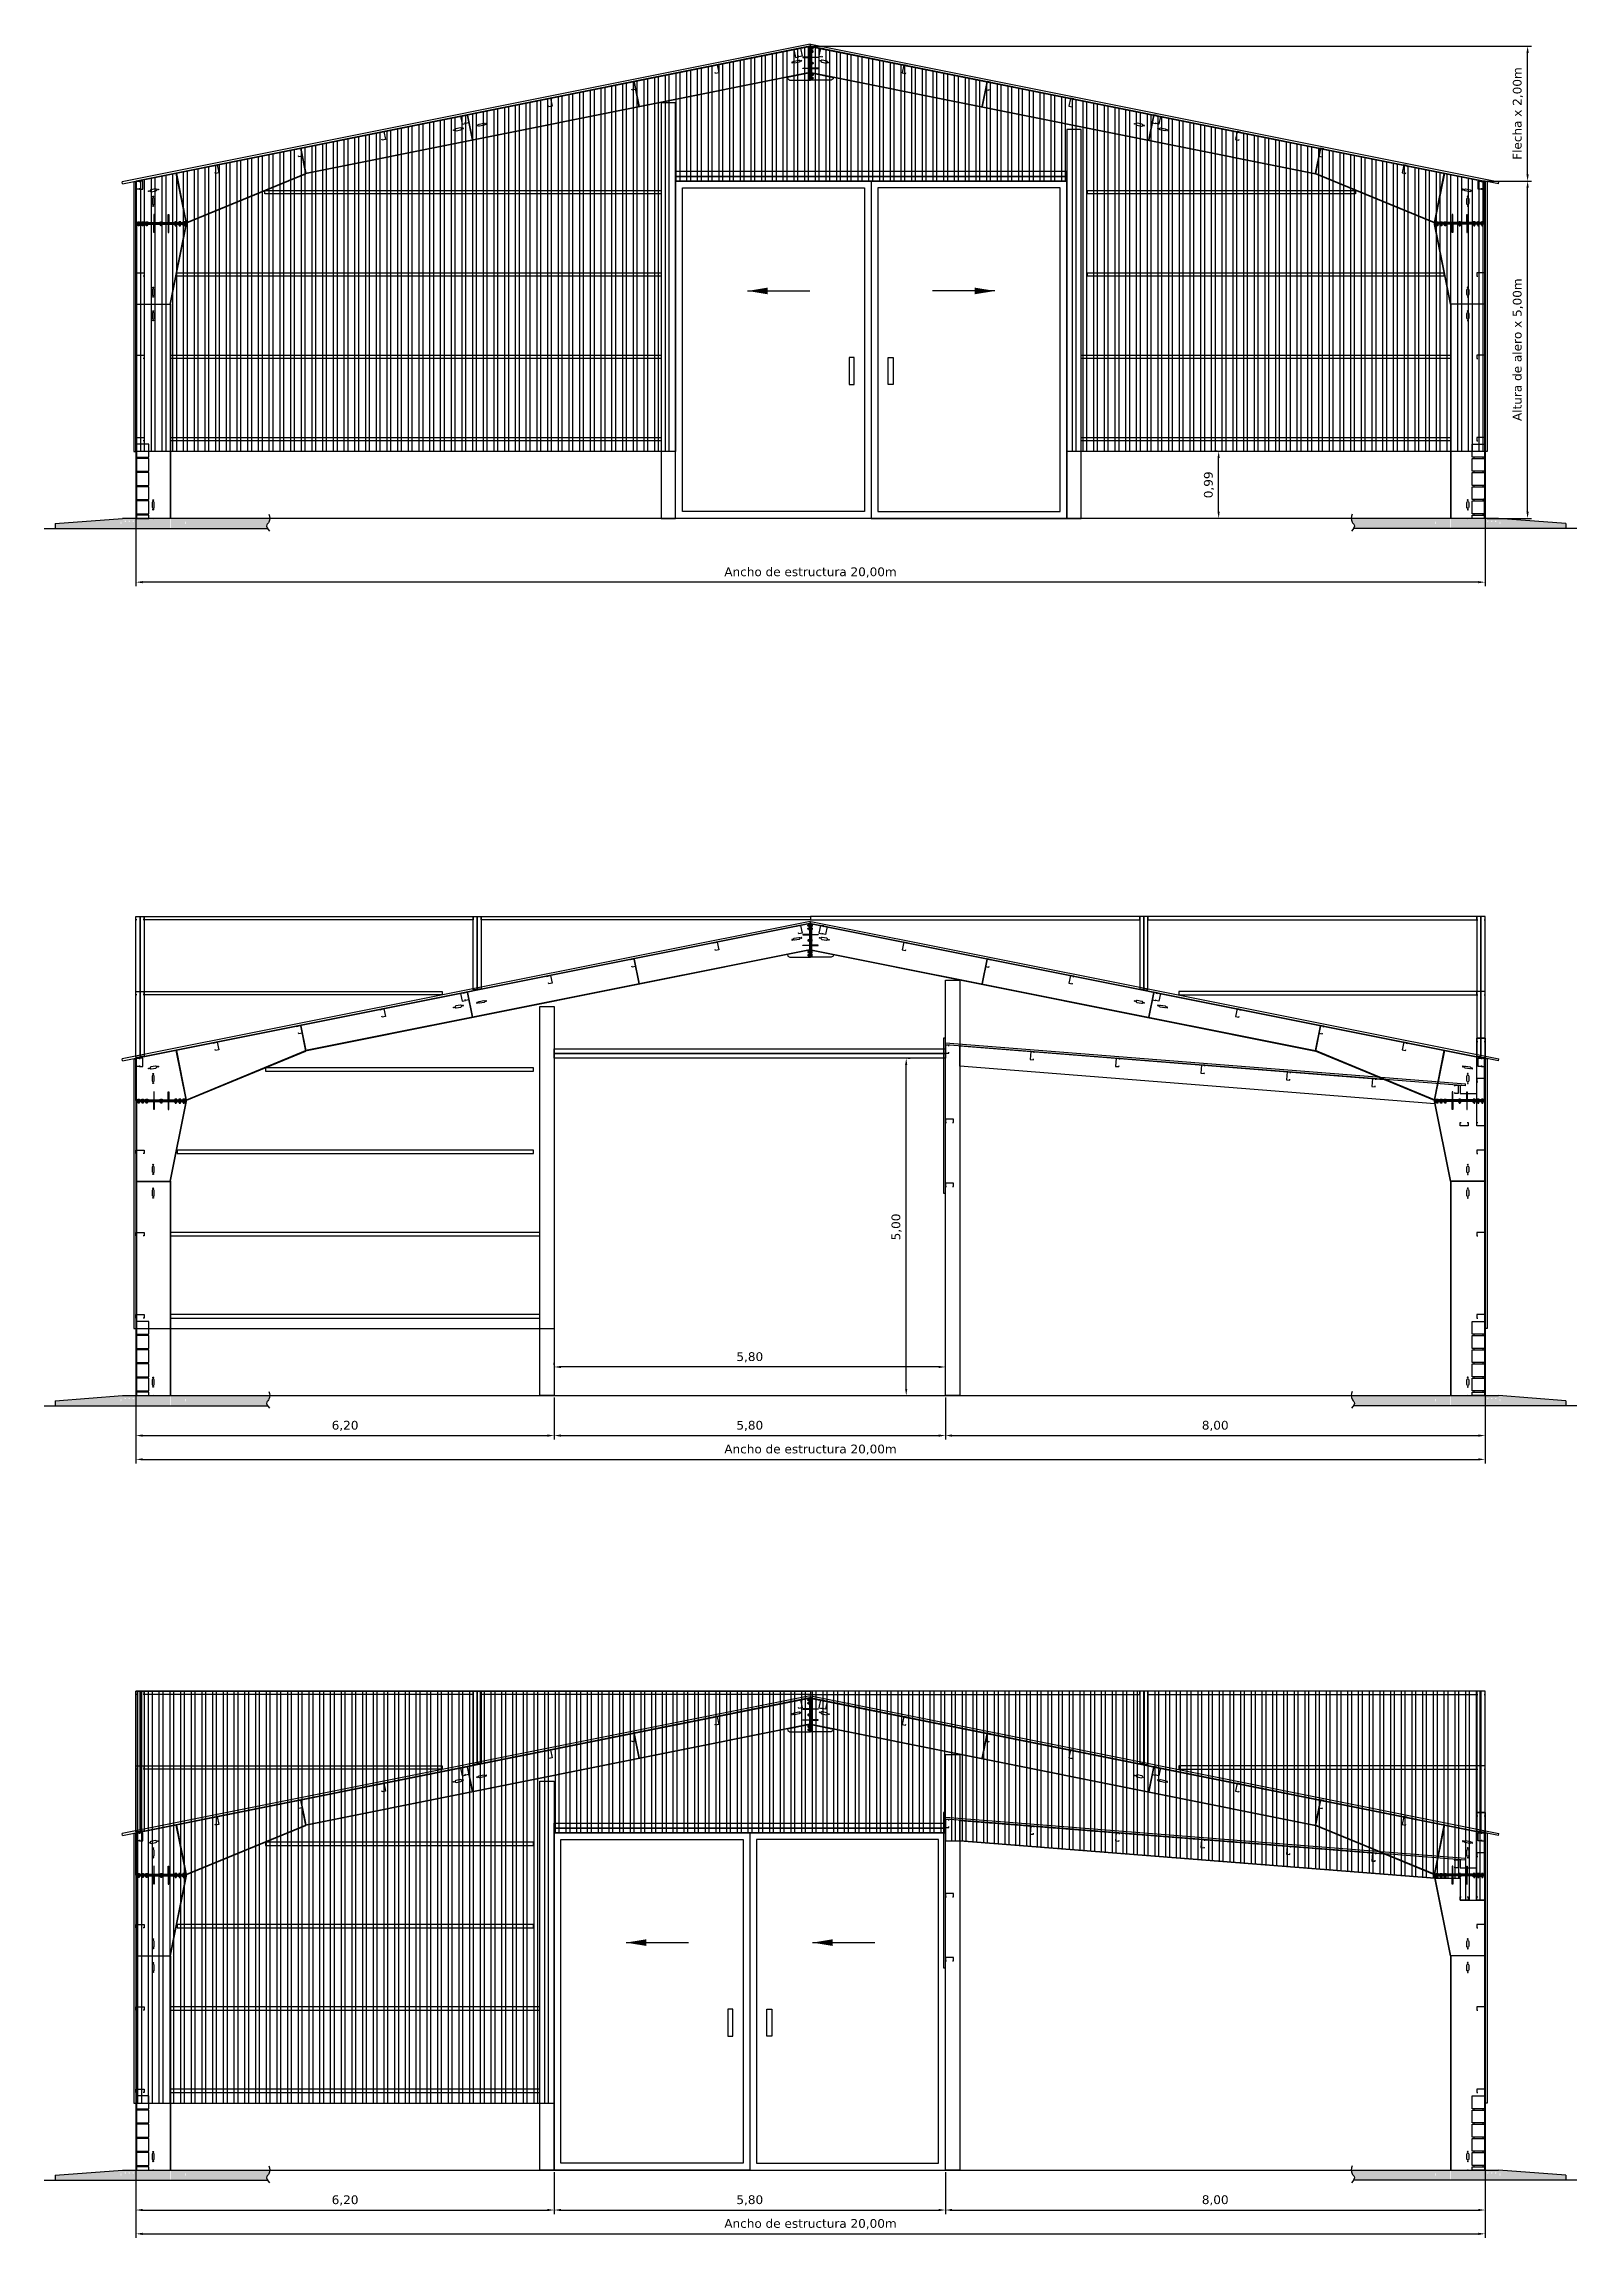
# Model space of a CAD drawing. Header units: millimetres. Extents: x 1972 to 5740, y 370 to 952.
# Drawn here: x 2799.19 to 2821.91, y 660.84 to 693.56 of the extents above; entities that cross this region are included whole.
import ezdxf

# ---------------------------------------------------------------- set-up
doc = ezdxf.new("R2010")
doc.units = ezdxf.units.MM
doc.header["$LTSCALE"] = 15
doc.linetypes.add('ACAD_ISO02W100', pattern=[15, 12, -3])
doc.layers.add('1', color=7, linetype='Continuous')
doc.layers.add('2', color=2, linetype='Continuous')
doc.styles.add('ARIAL', font='verdana.ttf')
doc.dimstyles.new('Cota 0.13', dxfattribs={"dimtxt": 0.13, "dimasz": 0.1, "dimexe": 0.06, "dimexo": 0.03, "dimgap": 0.06, "dimtad": 1, "dimzin": 1, "dimtxsty": 'ARIAL', "dimcen": 2.5, "dimadec": 0, "dimazin": 0, "dimtfac": 1, "dimtmove": 0, "dimatfit": 3, "dimfxl": 1, "dimarcsym": 0})
doc.dimstyles.new('Cota 0.5', dxfattribs={"dimtxt": 0.5, "dimasz": 0.3, "dimexe": 0.05, "dimexo": 0.0625, "dimgap": 0.1, "dimtad": 1, "dimzin": 1, "dimtxsty": 'ARIAL', "dimcen": 2.5, "dimadec": 0, "dimazin": 0, "dimtfac": 1, "dimtmove": 0, "dimatfit": 3, "dimfxl": 1, "dimarcsym": 0})

msp = doc.modelspace()

# ---------------------------------------------------------------- blocks, each defined once
blk = doc.blocks.new('To 5-8')
at = {"layer": '1'}
for p, q in [((-0.014, 0.009), (-0.014, 0)), ((-0.014, 0), (-0.009, 0)), ((0.01, 0.011), (-0.01, 0.011)), ((-0.008, 0), (-0.007, 0)), ((-0.007, 0.009), (-0.007, 0)), ((-0.007, 0), (0.007, 0)), ((0.007, 0.009), (0.007, 0)), ((0.007, 0), (0.008, 0)), ((0.009, 0), (0.014, 0)), ((0.014, 0), (0.014, 0.009)), ((-0.008, -0.001), (-0.008, -0.048)), ((-0.008, -0.048), (0.008, -0.048)), ((-0.008, -0.048), (-0.005, -0.05)), ((-0.005, -0.05), (0.005, -0.05)), ((0.005, -0.05), (0.008, -0.048)), ((0.008, -0.048), (0.008, -0.001))]:
    blk.add_line(p, q, dxfattribs=at)
for centre, radius, start, end in [((-0.01, 0.005), 0.00528, 48.7117, 131.2883), ((0, -0.009), 0.0192, 68.6636, 111.3364), ((0.01, 0.005), 0.00528, 48.7117, 131.2883), ((-0.009, -0.001), 0.00064, 0, 90), ((0.009, -0.001), 0.00064, 90, 180)]:
    blk.add_arc(centre, radius, start, end, dxfattribs=at)
at = {"layer": '2'}
for p, q in [((0.008, -0.003), (-0.008, -0.003)), ((-0.005, -0.003), (-0.005, -0.05)), ((0.005, -0.003), (0.005, -0.05))]:
    blk.add_line(p, q, dxfattribs=at)
blk = doc.blocks.new('Tu 5-8')
at = {"layer": '1'}
for p, q in [((0.01, 0), (-0.01, 0)), ((-0.014, -0.001), (-0.014, -0.008)), ((-0.014, -0.008), (-0.014, -0.014)), ((-0.01, -0.015), (0.01, -0.015)), ((-0.007, -0.001), (-0.007, -0.008)), ((-0.007, -0.008), (-0.007, -0.014)), ((0.007, -0.001), (0.007, -0.008)), ((0.007, -0.008), (0.007, -0.014)), ((0.014, -0.001), (0.014, -0.008)), ((0.014, -0.008), (0.014, -0.014))]:
    blk.add_line(p, q, dxfattribs=at)
for centre, radius, start, end in [((-0.01, -0.008), 0.00752, 62.3999, 117.6001), ((0, -0.029), 0.0288, 75.9969, 104.0031), ((-0.01, -0.008), 0.00752, 242.3999, 297.6001), ((0, 0.014), 0.0288, 255.9969, 284.0031), ((0.01, -0.008), 0.00752, 62.3999, 117.6001), ((0.01, -0.008), 0.00752, 242.3999, 297.6001)]:
    blk.add_arc(centre, radius, start, end, dxfattribs=at)
blk = doc.blocks.new('*D173')
at = {"color": 0, "linetype": 'Continuous', "lineweight": -2, "transparency": 16777216}
for p, q in [((2800.549, 673.528), (2800.549, 672.523)), ((2820.549, 673.528), (2820.549, 672.523)), ((2800.649, 672.583), (2820.449, 672.583))]:
    blk.add_line(p, q, dxfattribs=at)
at = {"color": 0, "linetype": 'Continuous', "transparency": 16777216}
for points in [[(2800.649, 672.6), (2800.649, 672.567), (2800.549, 672.583)], [(2820.449, 672.6), (2820.449, 672.567), (2820.549, 672.583)]]:
    blk.add_solid(points, dxfattribs=at)
at = {"layer": 'Defpoints', "color": 0, "linetype": 'Continuous', "transparency": 16777216}
for p in [(2800.549, 673.558), (2820.549, 673.558), (2820.549, 672.583)]:
    blk.add_point(p, dxfattribs=at)
at = {"color": 0, "linetype": 'Continuous', "transparency": 16777216, "insert": (2810.549, 672.727), "char_height": 0.13, "attachment_point": 5, "style": 'ARIAL'}
blk.add_mtext('Ancho de estructura 20,00m', dxfattribs=at)
blk = doc.blocks.new('fsdasdfasdfasdf')
at = {"color": 5}
blk.add_lwpolyline([(0.1, 0.035), (0.031, 0.022, 1), (0.037, -0.008), (0.106, 0.006, 1)], format="xyb", close=True, dxfattribs=at)
for centre in [(0, 0), (0.137, 0.027)]:
    blk.add_circle(centre, 0.006, dxfattribs=at)
blk = doc.blocks.new('*D181')
at = {"color": 0, "lineweight": -2, "transparency": 16777216}
for p, q in [((2806.749, 673.498), (2806.749, 672.876)), ((2800.549, 672.996), (2800.549, 672.876)), ((2800.649, 672.936), (2806.649, 672.936))]:
    blk.add_line(p, q, dxfattribs=at)
at = {"color": 0, "transparency": 16777216}
for points in [[(2800.649, 672.953), (2800.649, 672.919), (2800.549, 672.936)], [(2806.649, 672.953), (2806.649, 672.919), (2806.749, 672.936)]]:
    blk.add_solid(points, dxfattribs=at)
at = {"layer": 'Defpoints', "color": 0, "transparency": 16777216}
for p in [(2806.749, 673.528), (2800.549, 673.026), (2806.749, 672.936)]:
    blk.add_point(p, dxfattribs=at)
at = {"color": 0, "transparency": 16777216, "insert": (2803.649, 673.079), "char_height": 0.13, "attachment_point": 5, "style": 'ARIAL'}
blk.add_mtext('6,20', dxfattribs=at)
blk = doc.blocks.new('*D182')
at = {"color": 0, "lineweight": -2, "transparency": 16777216}
for p, q in [((2812.549, 673.498), (2812.549, 672.876)), ((2806.749, 673.157), (2806.749, 672.876)), ((2806.849, 672.936), (2812.449, 672.936))]:
    blk.add_line(p, q, dxfattribs=at)
at = {"color": 0, "transparency": 16777216}
for points in [[(2806.849, 672.953), (2806.849, 672.919), (2806.749, 672.936)], [(2812.449, 672.953), (2812.449, 672.919), (2812.549, 672.936)]]:
    blk.add_solid(points, dxfattribs=at)
at = {"layer": 'Defpoints', "color": 0, "transparency": 16777216}
for p in [(2812.549, 673.528), (2806.749, 673.187), (2812.549, 672.936)]:
    blk.add_point(p, dxfattribs=at)
at = {"color": 0, "transparency": 16777216, "insert": (2809.649, 673.079), "char_height": 0.13, "attachment_point": 5, "style": 'ARIAL'}
blk.add_mtext('5,80', dxfattribs=at)
blk = doc.blocks.new('*D183')
at = {"color": 0, "lineweight": -2, "transparency": 16777216}
for p, q in [((2812.549, 672.934), (2812.549, 672.876)), ((2812.649, 672.936), (2820.449, 672.936)), ((2820.549, 672.996), (2820.549, 672.876))]:
    blk.add_line(p, q, dxfattribs=at)
at = {"color": 0, "transparency": 16777216}
for points in [[(2812.649, 672.953), (2812.649, 672.919), (2812.549, 672.936)], [(2820.449, 672.953), (2820.449, 672.919), (2820.549, 672.936)]]:
    blk.add_solid(points, dxfattribs=at)
at = {"layer": 'Defpoints', "color": 0, "transparency": 16777216}
for p in [(2812.549, 672.964), (2820.549, 673.026), (2820.549, 672.936)]:
    blk.add_point(p, dxfattribs=at)
at = {"color": 0, "transparency": 16777216, "insert": (2816.549, 673.079), "char_height": 0.13, "attachment_point": 5, "style": 'ARIAL'}
blk.add_mtext('8,00', dxfattribs=at)
blk = doc.blocks.new('*D184')
at = {"color": 0, "lineweight": -2, "transparency": 16777216}
for p, q in [((2811.968, 673.628), (2811.968, 678.428)), ((2811.998, 678.528), (2812.028, 678.528)), ((2811.998, 673.528), (2812.028, 673.528))]:
    blk.add_line(p, q, dxfattribs=at)
at = {"color": 0, "transparency": 16777216}
for points in [[(2811.951, 678.428), (2811.984, 678.428), (2811.968, 678.528)], [(2811.951, 673.628), (2811.984, 673.628), (2811.968, 673.528)]]:
    blk.add_solid(points, dxfattribs=at)
at = {"layer": 'Defpoints', "color": 0, "transparency": 16777216}
for p in [(2811.968, 678.528), (2811.968, 678.528), (2811.968, 673.528)]:
    blk.add_point(p, dxfattribs=at)
at = {"color": 0, "transparency": 16777216, "insert": (2811.825, 676.028), "char_height": 0.13, "attachment_point": 5, "rotation": 90, "style": 'ARIAL'}
blk.add_mtext('5,00', dxfattribs=at)
blk = doc.blocks.new('*D185')
at = {"color": 0, "lineweight": -2, "transparency": 16777216}
for p, q in [((2806.749, 673.983), (2806.749, 674.013)), ((2812.449, 673.953), (2806.849, 673.953)), ((2812.549, 673.983), (2812.549, 674.013))]:
    blk.add_line(p, q, dxfattribs=at)
at = {"color": 0, "transparency": 16777216}
for points in [[(2806.849, 673.97), (2806.849, 673.936), (2806.749, 673.953)], [(2812.449, 673.97), (2812.449, 673.936), (2812.549, 673.953)]]:
    blk.add_solid(points, dxfattribs=at)
at = {"layer": 'Defpoints', "color": 0, "transparency": 16777216}
for p in [(2806.749, 673.953), (2806.749, 673.953), (2812.549, 673.953)]:
    blk.add_point(p, dxfattribs=at)
at = {"color": 0, "transparency": 16777216, "insert": (2809.649, 674.096), "char_height": 0.13, "attachment_point": 5, "style": 'ARIAL'}
blk.add_mtext('5,80', dxfattribs=at)
blk = doc.blocks.new('*D199')
at = {"color": 0, "linetype": 'Continuous', "lineweight": -2, "transparency": 16777216}
for p, q in [((2800.549, 662.049), (2800.549, 661.044)), ((2820.549, 662.049), (2820.549, 661.044)), ((2800.649, 661.104), (2820.449, 661.104))]:
    blk.add_line(p, q, dxfattribs=at)
at = {"color": 0, "linetype": 'Continuous', "transparency": 16777216}
for points in [[(2800.649, 661.121), (2800.649, 661.087), (2800.549, 661.104)], [(2820.449, 661.121), (2820.449, 661.087), (2820.549, 661.104)]]:
    blk.add_solid(points, dxfattribs=at)
at = {"layer": 'Defpoints', "color": 0, "linetype": 'Continuous', "transparency": 16777216}
for p in [(2800.549, 662.079), (2820.549, 662.079), (2820.549, 661.104)]:
    blk.add_point(p, dxfattribs=at)
at = {"color": 0, "linetype": 'Continuous', "transparency": 16777216, "insert": (2810.549, 661.248), "char_height": 0.13, "attachment_point": 5, "style": 'ARIAL'}
blk.add_mtext('Ancho de estructura 20,00m', dxfattribs=at)
blk = doc.blocks.new('*D202')
at = {"color": 0, "lineweight": -2, "transparency": 16777216}
for p, q in [((2806.749, 662.019), (2806.749, 661.397)), ((2800.549, 661.517), (2800.549, 661.397)), ((2800.649, 661.457), (2806.649, 661.457))]:
    blk.add_line(p, q, dxfattribs=at)
at = {"color": 0, "transparency": 16777216}
for points in [[(2800.649, 661.474), (2800.649, 661.44), (2800.549, 661.457)], [(2806.649, 661.474), (2806.649, 661.44), (2806.749, 661.457)]]:
    blk.add_solid(points, dxfattribs=at)
at = {"layer": 'Defpoints', "color": 0, "transparency": 16777216}
for p in [(2806.749, 662.049), (2800.549, 661.547), (2806.749, 661.457)]:
    blk.add_point(p, dxfattribs=at)
at = {"color": 0, "transparency": 16777216, "insert": (2803.649, 661.599), "char_height": 0.13, "attachment_point": 5, "style": 'ARIAL'}
blk.add_mtext('6,20', dxfattribs=at)
blk = doc.blocks.new('*D200')
at = {"color": 0, "lineweight": -2, "transparency": 16777216}
for p, q in [((2812.549, 662.019), (2812.549, 661.397)), ((2806.749, 661.678), (2806.749, 661.397)), ((2806.849, 661.457), (2812.449, 661.457))]:
    blk.add_line(p, q, dxfattribs=at)
at = {"color": 0, "transparency": 16777216}
for points in [[(2806.849, 661.474), (2806.849, 661.44), (2806.749, 661.457)], [(2812.449, 661.474), (2812.449, 661.44), (2812.549, 661.457)]]:
    blk.add_solid(points, dxfattribs=at)
at = {"layer": 'Defpoints', "color": 0, "transparency": 16777216}
for p in [(2812.549, 662.049), (2806.749, 661.708), (2812.549, 661.457)]:
    blk.add_point(p, dxfattribs=at)
at = {"color": 0, "transparency": 16777216, "insert": (2809.649, 661.6), "char_height": 0.13, "attachment_point": 5, "style": 'ARIAL'}
blk.add_mtext('5,80', dxfattribs=at)
blk = doc.blocks.new('*D201')
at = {"color": 0, "lineweight": -2, "transparency": 16777216}
for p, q in [((2812.549, 661.455), (2812.549, 661.397)), ((2812.649, 661.457), (2820.449, 661.457)), ((2820.549, 661.517), (2820.549, 661.397))]:
    blk.add_line(p, q, dxfattribs=at)
at = {"color": 0, "transparency": 16777216}
for points in [[(2812.649, 661.474), (2812.649, 661.44), (2812.549, 661.457)], [(2820.449, 661.474), (2820.449, 661.44), (2820.549, 661.457)]]:
    blk.add_solid(points, dxfattribs=at)
at = {"layer": 'Defpoints', "color": 0, "transparency": 16777216}
for p in [(2812.549, 661.485), (2820.549, 661.547), (2820.549, 661.457)]:
    blk.add_point(p, dxfattribs=at)
at = {"color": 0, "transparency": 16777216, "insert": (2816.549, 661.6), "char_height": 0.13, "attachment_point": 5, "style": 'ARIAL'}
blk.add_mtext('8,00', dxfattribs=at)
blk = doc.blocks.new('*D204')
at = {"color": 0, "linetype": 'Continuous', "lineweight": -2, "transparency": 16777216}
for p, q in [((2800.549, 686.531), (2800.549, 685.525)), ((2820.549, 686.531), (2820.549, 685.525)), ((2820.449, 685.585), (2800.649, 685.585))]:
    blk.add_line(p, q, dxfattribs=at)
at = {"color": 0, "linetype": 'Continuous', "transparency": 16777216}
for points in [[(2800.649, 685.602), (2800.649, 685.569), (2800.549, 685.585)], [(2820.449, 685.602), (2820.449, 685.569), (2820.549, 685.585)]]:
    blk.add_solid(points, dxfattribs=at)
at = {"layer": 'Defpoints', "color": 0, "linetype": 'Continuous', "transparency": 16777216}
for p in [(2800.549, 686.561), (2820.549, 686.561), (2800.549, 685.585)]:
    blk.add_point(p, dxfattribs=at)
at = {"color": 0, "linetype": 'Continuous', "transparency": 16777216, "insert": (2810.549, 685.729), "char_height": 0.13, "attachment_point": 5, "style": 'ARIAL'}
blk.add_mtext('Ancho de estructura 20,00m', dxfattribs=at)
blk = doc.blocks.new('*D207')
at = {"color": 0, "lineweight": -2, "transparency": 16777216}
for p, q in [((2820.579, 691.531), (2821.24, 691.531)), ((2821.18, 686.631), (2821.18, 691.431)), ((2820.579, 686.531), (2821.24, 686.531))]:
    blk.add_line(p, q, dxfattribs=at)
at = {"color": 0, "transparency": 16777216}
for points in [[(2821.163, 691.431), (2821.197, 691.431), (2821.18, 691.531)], [(2821.163, 686.631), (2821.197, 686.631), (2821.18, 686.531)]]:
    blk.add_solid(points, dxfattribs=at)
at = {"layer": 'Defpoints', "color": 0, "transparency": 16777216}
for p in [(2820.549, 691.531), (2821.18, 691.531), (2820.549, 686.531)]:
    blk.add_point(p, dxfattribs=at)
at = {"color": 0, "transparency": 16777216, "insert": (2821.036, 689.031), "char_height": 0.13, "attachment_point": 5, "rotation": 90, "style": 'ARIAL'}
blk.add_mtext('Altura de alero x 5,00m', dxfattribs=at)
blk = doc.blocks.new('*D208')
at = {"color": 0, "lineweight": -2, "transparency": 16777216}
for p, q in [((2810.579, 693.531), (2821.24, 693.531)), ((2821.18, 691.631), (2821.18, 693.431)), ((2820.579, 691.531), (2821.24, 691.531))]:
    blk.add_line(p, q, dxfattribs=at)
at = {"color": 0, "transparency": 16777216}
for points in [[(2821.163, 693.431), (2821.197, 693.431), (2821.18, 693.531)], [(2821.163, 691.631), (2821.197, 691.631), (2821.18, 691.531)]]:
    blk.add_solid(points, dxfattribs=at)
at = {"layer": 'Defpoints', "color": 0, "transparency": 16777216}
for p in [(2810.549, 693.531), (2821.18, 693.531), (2820.549, 691.531)]:
    blk.add_point(p, dxfattribs=at)
at = {"color": 0, "transparency": 16777216, "insert": (2821.036, 692.531), "char_height": 0.13, "attachment_point": 5, "rotation": 90, "style": 'ARIAL'}
blk.add_mtext('Flecha x 2,00m', dxfattribs=at)
blk = doc.blocks.new('*D205')
at = {"color": 0, "lineweight": -2, "transparency": 16777216}
for p, q in [((2816.58, 687.525), (2816.54, 687.525)), ((2816.6, 686.631), (2816.6, 687.425)), ((2816.58, 686.531), (2816.54, 686.531))]:
    blk.add_line(p, q, dxfattribs=at)
at = {"color": 0, "transparency": 16777216}
for points in [[(2816.583, 687.425), (2816.616, 687.425), (2816.6, 687.525)], [(2816.583, 686.631), (2816.616, 686.631), (2816.6, 686.531)]]:
    blk.add_solid(points, dxfattribs=at)
at = {"layer": 'Defpoints', "color": 0, "transparency": 16777216}
for p in [(2816.6, 687.525), (2816.61, 687.525), (2816.61, 686.531)]:
    blk.add_point(p, dxfattribs=at)
at = {"color": 0, "transparency": 16777216, "insert": (2816.457, 687.028), "char_height": 0.13, "attachment_point": 5, "rotation": 90, "style": 'ARIAL'}
blk.add_mtext('0,99', dxfattribs=at)

# ---------------------------------------------------------------- dimensions: what is measured, and where the dimension line sits
at = {"color": 0}
for base, p1, p2, text, picture, middle in [((2821.17985, 693.53059), (2820.54899, 691.53059), (2810.54899, 693.53059), 'Flecha x <>m', '*D208', (2821.03577, 692.53059)), ((2821.17985, 691.53059), (2820.54899, 686.53059), (2820.54899, 691.53059), 'Altura de alero x <>m', '*D207', (2821.03577, 689.03059))]:
    dim = msp.add_linear_dim(base=base, p1=p1, p2=p2, angle=90, text=text, dimstyle='Cota 0.13', dxfattribs=at)
    dim.commit()
    dim.dimension.update_dxf_attribs({"geometry": picture, "text_midpoint": middle})
for base, p1, p2, picture, middle in [((2816.59956, 687.52459), (2816.61035, 686.53059), (2816.61035, 687.52459), '*D205', (2816.45709, 687.02759)), ((2811.96757, 678.52839), (2811.96757, 673.52839), (2811.96757, 678.52839), '*D184', (2811.82511, 676.02839))]:
    dim = msp.add_linear_dim(base=base, p1=p1, p2=p2, angle=90, dimstyle='Cota 0.13', dxfattribs=at)
    dim.commit()
    dim.dimension.update_dxf_attribs({"geometry": picture, "text_midpoint": middle})
at = {"color": 7, "linetype": 'Continuous'}
dim = msp.add_linear_dim(base=(2800.54899, 685.58542), p1=(2820.54899, 686.56059), p2=(2800.54899, 686.56059), angle=180, text='Ancho de estructura <>m', dimstyle='Cota 0.13', dxfattribs=at)
dim.commit()
dim.dimension.update_dxf_attribs({"geometry": '*D204', "text_midpoint": (2810.54899, 685.72949)})
at = {"color": 0}
for base, p1, p2, picture, middle in [((2806.74899, 673.95287), (2812.54899, 673.95287), (2806.74899, 673.95287), '*D185', (2809.64899, 674.09551)), ((2806.74899, 672.93611), (2800.54899, 673.02581), (2806.74899, 673.52839), '*D181', (2803.64899, 673.07862)), ((2812.54899, 672.93611), (2806.74899, 673.18725), (2812.54899, 673.52839), '*D182', (2809.64899, 673.07875)), ((2820.54899, 672.93611), (2812.54899, 672.96432), (2820.54899, 673.02581), '*D183', (2816.54899, 673.07875)), ((2806.74899, 661.45691), (2800.54899, 661.54661), (2806.74899, 662.04919), '*D202', (2803.64899, 661.59942)), ((2812.54899, 661.45691), (2806.74899, 661.70805), (2812.54899, 662.04919), '*D200', (2809.64899, 661.59955)), ((2820.54899, 661.45691), (2812.54899, 661.48512), (2820.54899, 661.54661), '*D201', (2816.54899, 661.59955))]:
    dim = msp.add_linear_dim(base=base, p1=p1, p2=p2, dimstyle='Cota 0.13', dxfattribs=at)
    dim.commit()
    dim.dimension.update_dxf_attribs({"geometry": picture, "text_midpoint": middle})
at = {"color": 7, "linetype": 'Continuous'}
for base, p1, p2, picture, middle in [((2820.54899, 672.58322), (2800.54899, 673.55839), (2820.54899, 673.55839), '*D173', (2810.54899, 672.7273)), ((2820.54899, 661.10402), (2800.54899, 662.07919), (2820.54899, 662.07919), '*D199', (2810.54899, 661.2481))]:
    dim = msp.add_linear_dim(base=base, p1=p1, p2=p2, text='Ancho de estructura <>m', dimstyle='Cota 0.13', dxfattribs=at)
    dim.commit()
    dim.dimension.update_dxf_attribs({"geometry": picture, "text_midpoint": middle})

# ---------------------------------------------------------------- hatches: boundary and pattern name
h = msp.add_hatch()
h.set_pattern_fill('STEEL', color=3, scale=0.05, angle=45, style=0)
h.set_pattern_definition([(90, (4533.69435, 521.69895), (0.15875, 0), []), (90, (4533.75047, 521.75508), (0.15875, 0), [])])
h.paths.add_polyline_path([(2810.54899, 693.53059), (2800.54899, 691.53059), (2800.54899, 687.52459), (2808.54899, 687.52459), (2808.54899, 691.53059), (2814.34899, 691.53059), (2814.34899, 687.52459), (2820.54899, 687.52459), (2820.54899, 691.53059)])
h = msp.add_hatch()
h.set_pattern_fill('AR-CONC', color=256, scale=0.0006, style=0)
h.set_pattern_definition([(50, (2077.28585, 620.2979), (0.109310801, -0.009563451), [0.01143, -0.12573]), (355, (2077.28585, 620.2979), (-0.021145696, 0.114633986), [0.009144, -0.100584]), (100.451, (2077.29496, 620.29711), (0.088165501, 0.105070013), [0.009714, -0.106854]), (46.1842, (2077.28585, 620.32838), (0.162647425, -0.025225397), [0.017145, -0.188595]), (96.6356, (2077.2994, 620.32628), (0.14244254, 0.148455334), [0.014571, -0.160281]), (351.184, (2077.28585, 620.32838), (0.142442763, 0.14845507), [0.013716, -0.150876]), (21, (2077.30109, 620.32076), (0.090968928, -0.061359311), [0.01143, -0.12573]), (326, (2077.30109, 620.32076), (0.037081217, 0.11051278), [0.009144, -0.100584]), (71.4514, (2077.30867, 620.31565), (0.128049894, 0.049153715), [0.009714, -0.106854]), (37.5, (2077.28585, 620.297903), (0.001853162, 0.0507330233), [0, -0.0993648, 0, -0.102108, 0, -0.100965]), (7.5, (2077.28585, 620.2979), (0.0400917975, 0.060108345), [0, -0.0582168, 0, -0.0970788, 0, -0.038481]), (327.5, (2077.251867, 620.297903), (0.081354357, -0.0034372464), [0, -0.0381, 0, -0.118872, 0, -0.157734]), (317.5, (2077.23663, 620.2979), (0.088877509, 0.0152558946), [0, -0.04953, 0, -0.0789432, 0, -0.112014])])
edge = h.paths.add_edge_path()
edge.add_spline(control_points=[(2802.5, 686.38059), (2802.48703, 686.39983), (2802.47316, 686.43443), (2802.52805, 686.47575), (2802.53366, 686.51116), (2802.53256, 686.53059)], knot_values=[0.05872267, 0.05872267, 0.05872267, 0.05872267, 0.12037337, 0.17418287, 0.23139088, 0.23139088, 0.23139088, 0.23139088], degree=3, periodic=0)
edge.add_line((2802.53256, 686.53059), (2801.06159, 686.53059))
edge.add_line((2801.06159, 686.53059), (2801.06159, 686.38059))
edge.add_line((2801.06159, 686.38059), (2801.28029, 686.38059))
edge.add_line((2801.28029, 686.38059), (2801.28029, 686.48059))
edge.add_line((2801.28029, 686.48059), (2801.29029, 686.48059))
edge.add_line((2801.29029, 686.48059), (2801.29029, 686.45059))
edge.add_arc((2801.28529, 686.45059), 0.005, 180, 360, ccw=False)
edge.add_line((2801.28029, 686.45059), (2801.28029, 686.38059))
edge.add_line((2801.28029, 686.38059), (2802.5, 686.38059))
h.paths.add_polyline_path([(2801.05529, 686.53059), (2800.81029, 686.53059, -1), (2800.80029, 686.53059), (2800.55529, 686.53059), (2800.55529, 686.38059), (2801.05529, 686.38059)])
h.paths.add_polyline_path([(2800.33029, 686.45059, -1), (2800.32029, 686.45059), (2800.32029, 686.48059), (2800.33029, 686.48059), (2800.33029, 686.38059), (2800.34899, 686.38059), (2800.34899, 686.53059), (2799.34899, 686.45559), (2799.34899, 686.38059), (2800.33029, 686.38059)])
h.paths.add_polyline_path([(2800.39399, 686.50559), (2800.50399, 686.50559, -0.41421356), (2800.52399, 686.48559), (2800.52399, 686.38059), (2800.54899, 686.38059), (2800.54899, 686.53059), (2800.34899, 686.53059), (2800.34899, 686.38059), (2800.37399, 686.38059), (2800.37399, 686.48559, -0.41421356)])
h.paths.add_polyline_path([(2800.52399, 686.48559, 0.43205261), (2800.50278, 686.50555, -0.01513114), (2800.50399, 686.50559), (2800.39399, 686.50559, 0.0595081), (2800.38928, 686.50503, 0.00142806), (2800.38917, 686.505, 0.34457424), (2800.37399, 686.48559), (2800.37399, 686.38059), (2800.52399, 686.38059)], flags=17)
h.paths.add_polyline_path([(2800.38027, 686.48755, -1), (2800.39998, 686.48755, -1)], flags=16)
h.paths.add_polyline_path([(2800.43914, 686.48755, -1), (2800.45885, 686.48755, -1)], flags=16)
h.paths.add_polyline_path([(2800.49801, 686.48755, -1), (2800.51772, 686.48755, -1)], flags=16)
h = msp.add_hatch()
h.set_pattern_fill('AR-CONC', color=256, scale=0.0006, style=0)
h.set_pattern_definition([(130, (3543.81213, 620.2979), (-0.109310801, -0.009563451), [0.01143, -0.12573]), (185, (3543.81213, 620.2979), (0.021145696, 0.114633986), [0.009144, -0.100584]), (79.549, (3543.80302, 620.29711), (-0.088165501, 0.105070013), [0.009714, -0.106854]), (133.8158, (3543.81213, 620.32838), (-0.162647425, -0.025225397), [0.017145, -0.188595]), (83.3644, (3543.79858, 620.32628), (-0.14244254, 0.148455334), [0.014571, -0.160281]), (188.816, (3543.81213, 620.32838), (-0.142442763, 0.14845507), [0.013716, -0.150876]), (159, (3543.79689, 620.32076), (-0.090968928, -0.061359311), [0.01143, -0.12573]), (214, (3543.79689, 620.32076), (-0.037081217, 0.11051278), [0.009144, -0.100584]), (108.5486, (3543.78931, 620.31565), (-0.128049894, 0.049153715), [0.009714, -0.106854]), (142.5, (3543.812133, 620.297903), (-0.001853162, 0.0507330233), [0, -0.0993648, 0, -0.102108, 0, -0.100965]), (172.5, (3543.812133, 620.2979), (-0.0400917975, 0.060108345), [0, -0.0582168, 0, -0.0970788, 0, -0.038481]), (212.5, (3543.84612, 620.297903), (-0.081354357, -0.0034372464), [0, -0.0381, 0, -0.118872, 0, -0.157734]), (222.5, (3543.86136, 620.2979), (-0.088877509, 0.0152558946), [0, -0.04953, 0, -0.0789432, 0, -0.112014])])
edge = h.paths.add_edge_path()
edge.add_spline(control_points=[(2818.59798, 686.38059), (2818.61095, 686.39983), (2818.62482, 686.43443), (2818.56994, 686.47575), (2818.56433, 686.51116), (2818.56543, 686.53059)], knot_values=[0.05872267, 0.05872267, 0.05872267, 0.05872267, 0.12037337, 0.17418287, 0.23139088, 0.23139088, 0.23139088, 0.23139088], degree=3, periodic=0)
edge.add_line((2818.56543, 686.53059), (2820.03639, 686.53059))
edge.add_line((2820.03639, 686.53059), (2820.03639, 686.38059))
edge.add_line((2820.03639, 686.38059), (2819.81769, 686.38059))
edge.add_line((2819.81769, 686.38059), (2819.81769, 686.48059))
edge.add_line((2819.81769, 686.48059), (2819.80769, 686.48059))
edge.add_line((2819.80769, 686.48059), (2819.80769, 686.45059))
edge.add_arc((2819.81269, 686.45059), 0.005, 180, 360)
edge.add_line((2819.81769, 686.45059), (2819.81769, 686.38059))
edge.add_line((2819.81769, 686.38059), (2818.59798, 686.38059))
h.paths.add_polyline_path([(2820.04269, 686.53059), (2820.28769, 686.53059, 1), (2820.29769, 686.53059), (2820.54269, 686.53059), (2820.54269, 686.38059), (2820.04269, 686.38059)])
h.paths.add_polyline_path([(2820.76769, 686.45059, 1), (2820.77769, 686.45059), (2820.77769, 686.48059), (2820.76769, 686.48059), (2820.76769, 686.38059), (2820.74899, 686.38059), (2820.74899, 686.53059), (2821.74899, 686.45559), (2821.74899, 686.38059), (2820.76769, 686.38059)])
h.paths.add_polyline_path([(2820.70399, 686.50559), (2820.59399, 686.50559, 0.41421356), (2820.57399, 686.48559), (2820.57399, 686.38059), (2820.54899, 686.38059), (2820.54899, 686.53059), (2820.74899, 686.53059), (2820.74899, 686.38059), (2820.72399, 686.38059), (2820.72399, 686.48559, 0.41421356)])
h.paths.add_polyline_path([(2820.57399, 686.48559, -0.43205261), (2820.5952, 686.50555, 0.01513114), (2820.59399, 686.50559), (2820.70399, 686.50559, -0.0595081), (2820.7087, 686.50503, -0.00142806), (2820.70881, 686.505, -0.34457424), (2820.72399, 686.48559), (2820.72399, 686.38059), (2820.57399, 686.38059)], flags=17)
h.paths.add_polyline_path([(2820.71772, 686.48755, 1), (2820.69801, 686.48755, 1)], flags=16)
h.paths.add_polyline_path([(2820.65885, 686.48755, 1), (2820.63914, 686.48755, 1)], flags=16)
h.paths.add_polyline_path([(2820.59998, 686.48755, 1), (2820.58027, 686.48755, 1)], flags=16)
h = msp.add_hatch()
h.set_pattern_fill('AR-CONC', color=256, scale=0.0006, style=0)
h.set_pattern_definition([(50, (2077.28585, 607.295705), (0.109310801, -0.009563451), [0.01143, -0.12573]), (355, (2077.28585, 607.2957), (-0.021145696, 0.114633986), [0.009144, -0.100584]), (100.451, (2077.29496, 607.29491), (0.088165501, 0.105070013), [0.009714, -0.106854]), (46.1842, (2077.28585, 607.32619), (0.162647425, -0.025225397), [0.017145, -0.188595]), (96.6356, (2077.2994, 607.32408), (0.14244254, 0.148455334), [0.014571, -0.160281]), (351.184, (2077.28585, 607.32619), (0.142442763, 0.14845507), [0.013716, -0.150876]), (21, (2077.30109, 607.318565), (0.090968928, -0.061359311), [0.01143, -0.12573]), (326, (2077.30109, 607.31857), (0.037081217, 0.11051278), [0.009144, -0.100584]), (71.4514, (2077.30867, 607.31345), (0.128049894, 0.049153715), [0.009714, -0.106854]), (37.5, (2077.28585, 607.295705), (0.001853162, 0.0507330233), [0, -0.0993648, 0, -0.102108, 0, -0.100965]), (7.5, (2077.28585, 607.295705), (0.0400917975, 0.060108345), [0, -0.0582168, 0, -0.0970788, 0, -0.038481]), (327.5, (2077.251867, 607.295705), (0.081354357, -0.0034372464), [0, -0.0381, 0, -0.118872, 0, -0.157734]), (317.5, (2077.23663, 607.295705), (0.088877509, 0.0152558946), [0, -0.04953, 0, -0.0789432, 0, -0.112014])])
edge = h.paths.add_edge_path()
edge.add_spline(control_points=[(2802.5, 673.37839), (2802.48703, 673.39763), (2802.47316, 673.43223), (2802.52805, 673.47355), (2802.53366, 673.50896), (2802.53256, 673.52839)], knot_values=[0.05872267, 0.05872267, 0.05872267, 0.05872267, 0.12037337, 0.17418287, 0.23139088, 0.23139088, 0.23139088, 0.23139088], degree=3, periodic=0)
edge.add_line((2802.53256, 673.52839), (2801.06159, 673.52839))
edge.add_line((2801.06159, 673.52839), (2801.06159, 673.37839))
edge.add_line((2801.06159, 673.37839), (2801.28029, 673.37839))
edge.add_line((2801.28029, 673.37839), (2801.28029, 673.47839))
edge.add_line((2801.28029, 673.47839), (2801.29029, 673.47839))
edge.add_line((2801.29029, 673.47839), (2801.29029, 673.44839))
edge.add_arc((2801.28529, 673.44839), 0.005, 180, 360, ccw=False)
edge.add_line((2801.28029, 673.44839), (2801.28029, 673.37839))
edge.add_line((2801.28029, 673.37839), (2802.5, 673.37839))
h.paths.add_polyline_path([(2801.05529, 673.52839), (2800.81029, 673.52839, -1), (2800.80029, 673.52839), (2800.55529, 673.52839), (2800.55529, 673.37839), (2801.05529, 673.37839)])
h.paths.add_polyline_path([(2800.33029, 673.44839, -1), (2800.32029, 673.44839), (2800.32029, 673.47839), (2800.33029, 673.47839), (2800.33029, 673.37839), (2800.34899, 673.37839), (2800.34899, 673.52839), (2799.34899, 673.45339), (2799.34899, 673.37839), (2800.33029, 673.37839)])
h.paths.add_polyline_path([(2800.39399, 673.50339), (2800.50399, 673.50339, -0.41421356), (2800.52399, 673.48339), (2800.52399, 673.37839), (2800.54899, 673.37839), (2800.54899, 673.52839), (2800.34899, 673.52839), (2800.34899, 673.37839), (2800.37399, 673.37839), (2800.37399, 673.48339, -0.41421356)])
h.paths.add_polyline_path([(2800.52399, 673.48339, 0.43205261), (2800.50278, 673.50336, -0.01513114), (2800.50399, 673.50339), (2800.39399, 673.50339, 0.0595081), (2800.38928, 673.50283, 0.00142806), (2800.38917, 673.5028, 0.34457424), (2800.37399, 673.48339), (2800.37399, 673.37839), (2800.52399, 673.37839)], flags=17)
h.paths.add_polyline_path([(2800.38027, 673.48535, -1), (2800.39998, 673.48535, -1)], flags=16)
h.paths.add_polyline_path([(2800.43914, 673.48535, -1), (2800.45885, 673.48535, -1)], flags=16)
h.paths.add_polyline_path([(2800.49801, 673.48535, -1), (2800.51772, 673.48535, -1)], flags=16)
h = msp.add_hatch()
h.set_pattern_fill('AR-CONC', color=256, scale=0.0006, style=0)
h.set_pattern_definition([(130, (3543.81213, 607.295705), (-0.109310801, -0.009563451), [0.01143, -0.12573]), (185, (3543.81213, 607.2957), (0.021145696, 0.114633986), [0.009144, -0.100584]), (79.549, (3543.80302, 607.29491), (-0.088165501, 0.105070013), [0.009714, -0.106854]), (133.8158, (3543.81213, 607.32619), (-0.162647425, -0.025225397), [0.017145, -0.188595]), (83.3644, (3543.79858, 607.32408), (-0.14244254, 0.148455334), [0.014571, -0.160281]), (188.816, (3543.81213, 607.32619), (-0.142442763, 0.14845507), [0.013716, -0.150876]), (159, (3543.79689, 607.318565), (-0.090968928, -0.061359311), [0.01143, -0.12573]), (214, (3543.79689, 607.31857), (-0.037081217, 0.11051278), [0.009144, -0.100584]), (108.5486, (3543.78931, 607.31345), (-0.128049894, 0.049153715), [0.009714, -0.106854]), (142.5, (3543.812133, 607.295705), (-0.001853162, 0.0507330233), [0, -0.0993648, 0, -0.102108, 0, -0.100965]), (172.5, (3543.812133, 607.295705), (-0.0400917975, 0.060108345), [0, -0.0582168, 0, -0.0970788, 0, -0.038481]), (212.5, (3543.84612, 607.295705), (-0.081354357, -0.0034372464), [0, -0.0381, 0, -0.118872, 0, -0.157734]), (222.5, (3543.86136, 607.295705), (-0.088877509, 0.0152558946), [0, -0.04953, 0, -0.0789432, 0, -0.112014])])
edge = h.paths.add_edge_path()
edge.add_spline(control_points=[(2818.59798, 673.37839), (2818.61095, 673.39763), (2818.62482, 673.43223), (2818.56994, 673.47355), (2818.56433, 673.50896), (2818.56543, 673.52839)], knot_values=[0.05872267, 0.05872267, 0.05872267, 0.05872267, 0.12037337, 0.17418287, 0.23139088, 0.23139088, 0.23139088, 0.23139088], degree=3, periodic=0)
edge.add_line((2818.56543, 673.52839), (2820.03639, 673.52839))
edge.add_line((2820.03639, 673.52839), (2820.03639, 673.37839))
edge.add_line((2820.03639, 673.37839), (2819.81769, 673.37839))
edge.add_line((2819.81769, 673.37839), (2819.81769, 673.47839))
edge.add_line((2819.81769, 673.47839), (2819.80769, 673.47839))
edge.add_line((2819.80769, 673.47839), (2819.80769, 673.44839))
edge.add_arc((2819.81269, 673.44839), 0.005, 180, 360)
edge.add_line((2819.81769, 673.44839), (2819.81769, 673.37839))
edge.add_line((2819.81769, 673.37839), (2818.59798, 673.37839))
h.paths.add_polyline_path([(2820.04269, 673.52839), (2820.28769, 673.52839, 1), (2820.29769, 673.52839), (2820.54269, 673.52839), (2820.54269, 673.37839), (2820.04269, 673.37839)])
h.paths.add_polyline_path([(2820.76769, 673.44839, 1), (2820.77769, 673.44839), (2820.77769, 673.47839), (2820.76769, 673.47839), (2820.76769, 673.37839), (2820.74899, 673.37839), (2820.74899, 673.52839), (2821.74899, 673.45339), (2821.74899, 673.37839), (2820.76769, 673.37839)])
h.paths.add_polyline_path([(2820.70399, 673.50339), (2820.59399, 673.50339, 0.41421356), (2820.57399, 673.48339), (2820.57399, 673.37839), (2820.54899, 673.37839), (2820.54899, 673.52839), (2820.74899, 673.52839), (2820.74899, 673.37839), (2820.72399, 673.37839), (2820.72399, 673.48339, 0.41421356)])
h.paths.add_polyline_path([(2820.57399, 673.48339, -0.43205261), (2820.5952, 673.50336, 0.01513114), (2820.59399, 673.50339), (2820.70399, 673.50339, -0.0595081), (2820.7087, 673.50283, -0.00142806), (2820.70881, 673.5028, -0.34457424), (2820.72399, 673.48339), (2820.72399, 673.37839), (2820.57399, 673.37839)], flags=17)
h.paths.add_polyline_path([(2820.71772, 673.48535, 1), (2820.69801, 673.48535, 1)], flags=16)
h.paths.add_polyline_path([(2820.65885, 673.48535, 1), (2820.63914, 673.48535, 1)], flags=16)
h.paths.add_polyline_path([(2820.59998, 673.48535, 1), (2820.58027, 673.48535, 1)], flags=16)
h = msp.add_hatch()
h.set_pattern_fill('STEEL', color=3, scale=0.05, angle=45, style=0)
h.set_pattern_definition([(90, (1087.40364, 515.77027), (-0.15875, 0), []), (90, (1087.34751, 515.8264), (-0.15875, 0), [])])
h.paths.add_polyline_path([(2819.80581, 666.37535), (2820.17899, 666.37535), (2820.17899, 666.04919), (2820.54899, 666.04919), (2820.54899, 669.14919), (2800.54899, 669.14919), (2800.54899, 663.04319), (2806.74899, 663.04319), (2806.74899, 667.04919), (2812.51899, 667.04919), (2812.54899, 667.04919), (2812.54899, 666.9277), (2812.76299, 666.93137)])
h = msp.add_hatch()
h.set_pattern_fill('AR-CONC', color=256, scale=0.0006, style=0)
h.set_pattern_definition([(50, (2077.28585, 595.816505), (0.109310801, -0.009563451), [0.01143, -0.12573]), (355, (2077.28585, 595.8165), (-0.021145696, 0.114633986), [0.009144, -0.100584]), (100.451, (2077.29496, 595.81571), (0.088165501, 0.105070013), [0.009714, -0.106854]), (46.1842, (2077.28585, 595.84698), (0.162647425, -0.025225397), [0.017145, -0.188595]), (96.6356, (2077.2994, 595.84488), (0.14244254, 0.148455334), [0.014571, -0.160281]), (351.184, (2077.28585, 595.84698), (0.142442763, 0.14845507), [0.013716, -0.150876]), (21, (2077.30109, 595.839365), (0.090968928, -0.061359311), [0.01143, -0.12573]), (326, (2077.30109, 595.83936), (0.037081217, 0.11051278), [0.009144, -0.100584]), (71.4514, (2077.30867, 595.83425), (0.128049894, 0.049153715), [0.009714, -0.106854]), (37.5, (2077.28585, 595.816505), (0.001853162, 0.0507330233), [0, -0.0993648, 0, -0.102108, 0, -0.100965]), (7.5, (2077.28585, 595.816505), (0.0400917975, 0.060108345), [0, -0.0582168, 0, -0.0970788, 0, -0.038481]), (327.5, (2077.251867, 595.816505), (0.081354357, -0.0034372464), [0, -0.0381, 0, -0.118872, 0, -0.157734]), (317.5, (2077.23663, 595.816505), (0.088877509, 0.0152558946), [0, -0.04953, 0, -0.0789432, 0, -0.112014])])
edge = h.paths.add_edge_path()
edge.add_spline(control_points=[(2802.5, 661.89919), (2802.48703, 661.91843), (2802.47316, 661.95303), (2802.52805, 661.99435), (2802.53366, 662.02976), (2802.53256, 662.04919)], knot_values=[0.05872267, 0.05872267, 0.05872267, 0.05872267, 0.12037337, 0.17418287, 0.23139088, 0.23139088, 0.23139088, 0.23139088], degree=3, periodic=0)
edge.add_line((2802.53256, 662.04919), (2801.06159, 662.04919))
edge.add_line((2801.06159, 662.04919), (2801.06159, 661.89919))
edge.add_line((2801.06159, 661.89919), (2801.28029, 661.89919))
edge.add_line((2801.28029, 661.89919), (2801.28029, 661.99919))
edge.add_line((2801.28029, 661.99919), (2801.29029, 661.99919))
edge.add_line((2801.29029, 661.99919), (2801.29029, 661.96919))
edge.add_arc((2801.28529, 661.96919), 0.005, 180, 360, ccw=False)
edge.add_line((2801.28029, 661.96919), (2801.28029, 661.89919))
edge.add_line((2801.28029, 661.89919), (2802.5, 661.89919))
h.paths.add_polyline_path([(2801.05529, 662.04919), (2800.81029, 662.04919, -1), (2800.80029, 662.04919), (2800.55529, 662.04919), (2800.55529, 661.89919), (2801.05529, 661.89919)])
h.paths.add_polyline_path([(2800.33029, 661.96919, -1), (2800.32029, 661.96919), (2800.32029, 661.99919), (2800.33029, 661.99919), (2800.33029, 661.89919), (2800.34899, 661.89919), (2800.34899, 662.04919), (2799.34899, 661.97419), (2799.34899, 661.89919), (2800.33029, 661.89919)])
h.paths.add_polyline_path([(2800.39399, 662.02419), (2800.50399, 662.02419, -0.41421356), (2800.52399, 662.00419), (2800.52399, 661.89919), (2800.54899, 661.89919), (2800.54899, 662.04919), (2800.34899, 662.04919), (2800.34899, 661.89919), (2800.37399, 661.89919), (2800.37399, 662.00419, -0.41421356)])
h.paths.add_polyline_path([(2800.52399, 662.00419, 0.43205261), (2800.50278, 662.02416, -0.01513114), (2800.50399, 662.02419), (2800.39399, 662.02419, 0.0595081), (2800.38928, 662.02363, 0.00142806), (2800.38917, 662.0236, 0.34457424), (2800.37399, 662.00419), (2800.37399, 661.89919), (2800.52399, 661.89919)], flags=17)
h.paths.add_polyline_path([(2800.38027, 662.00615, -1), (2800.39998, 662.00615, -1)], flags=16)
h.paths.add_polyline_path([(2800.43914, 662.00615, -1), (2800.45885, 662.00615, -1)], flags=16)
h.paths.add_polyline_path([(2800.49801, 662.00615, -1), (2800.51772, 662.00615, -1)], flags=16)
h = msp.add_hatch()
h.set_pattern_fill('AR-CONC', color=256, scale=0.0006, style=0)
h.set_pattern_definition([(130, (3543.81213, 595.816505), (-0.109310801, -0.009563451), [0.01143, -0.12573]), (185, (3543.81213, 595.8165), (0.021145696, 0.114633986), [0.009144, -0.100584]), (79.549, (3543.80302, 595.81571), (-0.088165501, 0.105070013), [0.009714, -0.106854]), (133.8158, (3543.81213, 595.84698), (-0.162647425, -0.025225397), [0.017145, -0.188595]), (83.3644, (3543.79858, 595.84488), (-0.14244254, 0.148455334), [0.014571, -0.160281]), (188.816, (3543.81213, 595.84698), (-0.142442763, 0.14845507), [0.013716, -0.150876]), (159, (3543.79689, 595.839365), (-0.090968928, -0.061359311), [0.01143, -0.12573]), (214, (3543.79689, 595.83936), (-0.037081217, 0.11051278), [0.009144, -0.100584]), (108.5486, (3543.78931, 595.83425), (-0.128049894, 0.049153715), [0.009714, -0.106854]), (142.5, (3543.812133, 595.816505), (-0.001853162, 0.0507330233), [0, -0.0993648, 0, -0.102108, 0, -0.100965]), (172.5, (3543.812133, 595.816505), (-0.0400917975, 0.060108345), [0, -0.0582168, 0, -0.0970788, 0, -0.038481]), (212.5, (3543.84612, 595.816505), (-0.081354357, -0.0034372464), [0, -0.0381, 0, -0.118872, 0, -0.157734]), (222.5, (3543.86136, 595.816505), (-0.088877509, 0.0152558946), [0, -0.04953, 0, -0.0789432, 0, -0.112014])])
edge = h.paths.add_edge_path()
edge.add_spline(control_points=[(2818.59798, 661.89919), (2818.61095, 661.91843), (2818.62482, 661.95303), (2818.56994, 661.99435), (2818.56433, 662.02976), (2818.56543, 662.04919)], knot_values=[0.05872267, 0.05872267, 0.05872267, 0.05872267, 0.12037337, 0.17418287, 0.23139088, 0.23139088, 0.23139088, 0.23139088], degree=3, periodic=0)
edge.add_line((2818.56543, 662.04919), (2820.03639, 662.04919))
edge.add_line((2820.03639, 662.04919), (2820.03639, 661.89919))
edge.add_line((2820.03639, 661.89919), (2819.81769, 661.89919))
edge.add_line((2819.81769, 661.89919), (2819.81769, 661.99919))
edge.add_line((2819.81769, 661.99919), (2819.80769, 661.99919))
edge.add_line((2819.80769, 661.99919), (2819.80769, 661.96919))
edge.add_arc((2819.81269, 661.96919), 0.005, 180, 360)
edge.add_line((2819.81769, 661.96919), (2819.81769, 661.89919))
edge.add_line((2819.81769, 661.89919), (2818.59798, 661.89919))
h.paths.add_polyline_path([(2820.04269, 662.04919), (2820.28769, 662.04919, 1), (2820.29769, 662.04919), (2820.54269, 662.04919), (2820.54269, 661.89919), (2820.04269, 661.89919)])
h.paths.add_polyline_path([(2820.76769, 661.96919, 1), (2820.77769, 661.96919), (2820.77769, 661.99919), (2820.76769, 661.99919), (2820.76769, 661.89919), (2820.74899, 661.89919), (2820.74899, 662.04919), (2821.74899, 661.97419), (2821.74899, 661.89919), (2820.76769, 661.89919)])
h.paths.add_polyline_path([(2820.70399, 662.02419), (2820.59399, 662.02419, 0.41421356), (2820.57399, 662.00419), (2820.57399, 661.89919), (2820.54899, 661.89919), (2820.54899, 662.04919), (2820.74899, 662.04919), (2820.74899, 661.89919), (2820.72399, 661.89919), (2820.72399, 662.00419, 0.41421356)])
h.paths.add_polyline_path([(2820.57399, 662.00419, -0.43205261), (2820.5952, 662.02416, 0.01513114), (2820.59399, 662.02419), (2820.70399, 662.02419, -0.0595081), (2820.7087, 662.02363, -0.00142806), (2820.70881, 662.0236, -0.34457424), (2820.72399, 662.00419), (2820.72399, 661.89919), (2820.57399, 661.89919)], flags=17)
h.paths.add_polyline_path([(2820.71772, 662.00615, 1), (2820.69801, 662.00615, 1)], flags=16)
h.paths.add_polyline_path([(2820.65885, 662.00615, 1), (2820.63914, 662.00615, 1)], flags=16)
h.paths.add_polyline_path([(2820.59998, 662.00615, 1), (2820.58027, 662.00615, 1)], flags=16)

# ---------------------------------------------------------------- linework, layer by layer
at = {"color": 3, "linetype": 'Continuous'}
for p, q in [((2810.54311, 693.56001), (2800.34507, 691.5204)), ((2810.54899, 693.53059), (2810.54311, 693.56001)), ((2810.54899, 693.53059), (2810.55488, 693.56001)), ((2810.55488, 693.56001), (2820.75291, 691.5204)), ((2800.35095, 691.49098), (2800.34507, 691.5204)), ((2800.35095, 691.49098), (2800.54899, 691.53059)), ((2800.51899, 691.52459), (2800.51899, 687.52459)), ((2800.51899, 691.52459), (2800.54899, 691.52459)), ((2820.74703, 691.49098), (2820.54899, 691.53059)), ((2820.57899, 691.52459), (2820.54899, 691.52459)), ((2820.57899, 691.52459), (2820.57899, 687.52459)), ((2820.74703, 691.49098), (2820.75291, 691.5204)), ((2800.51899, 687.52459), (2800.54899, 687.52459)), ((2820.57899, 687.52459), (2820.54899, 687.52459)), ((2810.54311, 680.55781), (2800.34507, 678.5182)), ((2810.54899, 680.52839), (2810.54311, 680.55781)), ((2810.54899, 680.52839), (2810.55488, 680.55781)), ((2810.55488, 680.55781), (2820.75291, 678.5182)), ((2800.35095, 678.48879), (2800.34507, 678.5182)), ((2800.35095, 678.48879), (2800.54899, 678.52839)), ((2800.51899, 678.52239), (2800.51899, 674.52239)), ((2800.51899, 678.52239), (2800.54899, 678.52239)), ((2820.74703, 678.48879), (2820.54899, 678.52839)), ((2820.57899, 678.52239), (2820.54899, 678.52239)), ((2820.57899, 678.52239), (2820.57899, 674.52239)), ((2820.74703, 678.48879), (2820.75291, 678.5182)), ((2800.51899, 674.52239), (2800.54899, 674.52239)), ((2820.57899, 674.52239), (2820.54899, 674.52239)), ((2810.54311, 669.07861), (2800.34507, 667.039)), ((2810.54899, 669.04919), (2810.54311, 669.07861)), ((2810.54899, 669.04919), (2810.55488, 669.07861)), ((2810.55488, 669.07861), (2820.75291, 667.039)), ((2800.35095, 667.00959), (2800.34507, 667.039)), ((2800.35095, 667.00959), (2800.54899, 667.04919)), ((2800.51899, 667.04319), (2800.51899, 663.04319)), ((2800.51899, 667.04319), (2800.54899, 667.04319)), ((2820.74703, 667.00959), (2820.54899, 667.04919)), ((2820.57899, 667.04319), (2820.54899, 667.04319)), ((2820.57899, 667.04319), (2820.57899, 663.04319)), ((2820.74703, 667.00959), (2820.75291, 667.039)), ((2800.51899, 663.04319), (2800.54899, 663.04319)), ((2820.57899, 663.04319), (2820.54899, 663.04319))]:
    msp.add_line(p, q, dxfattribs=at)
at = {"color": 5, "linetype": 'Continuous'}
for p, q in [((2810.53506, 693.5278), (2800.55406, 691.5316)), ((2810.53629, 693.52163), (2800.55529, 691.52543)), ((2810.53629, 693.52163), (2810.53506, 693.5278)), ((2810.56169, 693.52163), (2810.56293, 693.5278)), ((2810.56169, 693.52163), (2820.54269, 691.52543)), ((2810.56293, 693.5278), (2820.54393, 691.5316)), ((2810.53629, 693.1392), (2803.06349, 691.64464)), ((2810.53629, 693.13278), (2803.06473, 691.63846)), ((2810.56169, 693.1392), (2818.03449, 691.64464)), ((2810.56169, 693.13278), (2818.03325, 691.63846)), ((2807.93208, 693.00078), (2808.00562, 692.63307)), ((2807.93678, 693.00172), (2808.01033, 692.63401)), ((2813.1612, 693.00172), (2813.08766, 692.63401)), ((2813.16591, 693.00078), (2813.09236, 692.63307)), ((2805.46101, 692.50657), (2805.53456, 692.13885)), ((2805.46572, 692.50751), (2805.53926, 692.13979)), ((2815.63226, 692.50751), (2815.55872, 692.13979)), ((2815.63697, 692.50657), (2815.56343, 692.13885)), ((2802.98995, 692.01236), (2803.06473, 691.63846)), ((2802.99466, 692.0133), (2803.0682, 691.64558)), ((2818.10333, 692.0133), (2818.02978, 691.64558)), ((2818.10803, 692.01236), (2818.03325, 691.63846)), ((2800.54899, 690.91574), (2800.54899, 691.52543)), ((2800.55529, 691.52543), (2800.54899, 691.52543)), ((2800.55529, 691.52543), (2800.55406, 691.5316)), ((2800.55529, 690.91574), (2800.55529, 691.52543)), ((2801.29257, 690.91574), (2801.14696, 691.64376)), ((2801.29899, 690.91574), (2801.15314, 691.645)), ((2801.29899, 690.91574), (2803.06349, 691.64464)), ((2801.30144, 690.90993), (2803.06478, 691.63835)), ((2803.06233, 691.64415), (2803.06478, 691.63835)), ((2818.03565, 691.64415), (2818.03321, 691.63835)), ((2819.79655, 690.90993), (2818.03321, 691.63835)), ((2819.79899, 690.91574), (2818.03449, 691.64464)), ((2819.79899, 690.91574), (2819.94484, 691.645)), ((2819.80542, 690.91574), (2819.95102, 691.64376)), ((2820.54269, 691.52543), (2820.54393, 691.5316)), ((2820.54269, 690.91574), (2820.54269, 691.52543)), ((2820.54269, 691.52543), (2820.54899, 691.52543)), ((2820.54899, 690.91574), (2820.54899, 691.52543)), ((2801.29899, 690.91574), (2801.30144, 690.90993)), ((2819.79899, 690.91574), (2819.79655, 690.90993)), ((2810.53506, 680.52561), (2800.55406, 678.52941)), ((2810.53629, 680.51943), (2800.55529, 678.52323)), ((2810.53629, 680.51943), (2810.53506, 680.52561)), ((2810.56169, 680.51943), (2810.56293, 680.52561)), ((2810.56169, 680.51943), (2820.54269, 678.52323)), ((2810.56293, 680.52561), (2820.54393, 678.52941)), ((2810.53629, 680.137), (2803.06349, 678.64244)), ((2810.53629, 680.13058), (2803.06473, 678.63627)), ((2807.93208, 679.99859), (2808.00562, 679.63087)), ((2807.93678, 679.99953), (2808.01033, 679.63181)), ((2810.56169, 680.137), (2818.03449, 678.64244)), ((2810.56169, 680.13058), (2818.03325, 678.63627)), ((2813.1612, 679.99953), (2813.08766, 679.63181)), ((2813.16591, 679.99859), (2813.09236, 679.63087)), ((2805.46101, 679.50437), (2805.53456, 679.13666)), ((2805.46572, 679.50531), (2805.53926, 679.1376)), ((2815.63226, 679.50531), (2815.55872, 679.1376)), ((2815.63697, 679.50437), (2815.56343, 679.13666)), ((2802.98995, 679.01016), (2803.06473, 678.63627)), ((2802.99466, 679.0111), (2803.0682, 678.64338)), ((2818.10333, 679.0111), (2818.02978, 678.64338)), ((2818.10803, 679.01016), (2818.03325, 678.63627)), ((2800.54899, 677.91354), (2800.54899, 678.52323)), ((2800.55529, 678.52323), (2800.54899, 678.52323)), ((2800.55529, 678.52323), (2800.55406, 678.52941)), ((2800.55529, 677.91354), (2800.55529, 678.52323)), ((2801.29257, 677.91354), (2801.14696, 678.64156)), ((2801.29899, 677.91354), (2801.15314, 678.6428)), ((2801.29899, 677.91354), (2803.06349, 678.64244)), ((2801.30144, 677.90773), (2803.06478, 678.63615)), ((2803.06233, 678.64195), (2803.06478, 678.63615)), ((2818.03565, 678.64195), (2818.03321, 678.63615)), ((2819.79655, 677.90773), (2818.03321, 678.63615)), ((2819.79899, 677.91354), (2818.03449, 678.64244)), ((2819.79899, 677.91354), (2819.94484, 678.6428)), ((2819.80542, 677.91354), (2819.95102, 678.64156)), ((2820.54269, 678.52323), (2820.54393, 678.52941)), ((2820.54269, 677.91354), (2820.54269, 678.52323)), ((2820.54269, 678.52323), (2820.54899, 678.52323)), ((2820.54899, 677.91354), (2820.54899, 678.52323)), ((2801.29899, 677.91354), (2801.30144, 677.90773)), ((2819.79899, 677.91354), (2819.79655, 677.90773)), ((2810.53506, 669.04641), (2800.55406, 667.05021)), ((2810.53629, 669.04023), (2800.55529, 667.04403)), ((2810.53629, 669.04023), (2810.53506, 669.04641)), ((2810.56169, 669.04023), (2810.56293, 669.04641)), ((2810.56169, 669.04023), (2820.54269, 667.04403)), ((2810.56293, 669.04641), (2820.54393, 667.05021)), ((2810.53629, 668.6578), (2803.06349, 667.16324)), ((2810.53629, 668.65138), (2803.06473, 667.15706)), ((2810.56169, 668.6578), (2818.03449, 667.16324)), ((2810.56169, 668.65138), (2818.03325, 667.15706)), ((2807.93208, 668.51939), (2808.00562, 668.15167)), ((2807.93678, 668.52033), (2808.01033, 668.15261)), ((2813.1612, 668.52033), (2813.08766, 668.15261)), ((2813.16591, 668.51939), (2813.09236, 668.15167)), ((2805.46101, 668.02517), (2805.53456, 667.65746)), ((2805.46572, 668.02611), (2805.53926, 667.6584)), ((2815.63226, 668.02611), (2815.55872, 667.6584)), ((2815.63697, 668.02517), (2815.56343, 667.65746)), ((2802.98995, 667.53096), (2803.06473, 667.15706)), ((2802.99466, 667.5319), (2803.0682, 667.16418)), ((2818.10333, 667.5319), (2818.02978, 667.16418)), ((2818.10803, 667.53096), (2818.03325, 667.15706)), ((2800.54899, 666.43434), (2800.54899, 667.04403)), ((2800.55529, 667.04403), (2800.54899, 667.04403)), ((2800.55529, 667.04403), (2800.55406, 667.05021)), ((2800.55529, 666.43434), (2800.55529, 667.04403)), ((2801.29257, 666.43434), (2801.14696, 667.16236)), ((2801.29899, 666.43434), (2801.15314, 667.1636)), ((2801.29899, 666.43434), (2803.06349, 667.16324)), ((2801.30144, 666.42853), (2803.06478, 667.15695)), ((2803.06233, 667.16275), (2803.06478, 667.15695)), ((2818.03565, 667.16275), (2818.03321, 667.15695)), ((2819.79655, 666.42853), (2818.03321, 667.15695)), ((2819.79899, 666.43434), (2818.03449, 667.16324)), ((2819.79899, 666.43434), (2819.94484, 667.1636)), ((2819.80542, 666.43434), (2819.95102, 667.16236)), ((2820.54269, 667.04403), (2820.54393, 667.05021)), ((2820.54269, 666.43434), (2820.54269, 667.04403)), ((2820.54269, 667.04403), (2820.54899, 667.04403)), ((2820.54899, 666.43434), (2820.54899, 667.04403)), ((2801.29899, 666.43434), (2801.30144, 666.42853)), ((2819.79899, 666.43434), (2819.79655, 666.42853))]:
    msp.add_line(p, q, dxfattribs=at)
at = {"color": 7, "linetype": 'Continuous'}
for p, q in [((2810.53506, 693.5278), (2810.54899, 693.53059)), ((2810.56293, 693.5278), (2810.54899, 693.53059)), ((2800.55406, 691.5316), (2800.54899, 691.53059)), ((2800.54899, 691.52543), (2800.54899, 691.53059)), ((2820.54393, 691.5316), (2820.54899, 691.53059)), ((2820.54899, 691.52543), (2820.54899, 691.53059)), ((2799.34899, 686.45559), (2800.34899, 686.53059)), ((2820.74899, 686.53059), (2800.34899, 686.53059)), ((2821.74899, 686.45559), (2820.74899, 686.53059)), ((2799.34899, 686.45559), (2799.34899, 686.38059)), ((2821.74899, 686.45559), (2821.74899, 686.38059)), ((2810.53506, 680.52561), (2810.54899, 680.52839)), ((2810.56293, 680.52561), (2810.54899, 680.52839)), ((2800.55406, 678.52941), (2800.54899, 678.52839)), ((2800.54899, 678.52323), (2800.54899, 678.52839)), ((2820.54393, 678.52941), (2820.54899, 678.52839)), ((2820.54899, 678.52323), (2820.54899, 678.52839)), ((2799.34899, 673.45339), (2800.34899, 673.52839)), ((2799.34899, 673.45339), (2799.34899, 673.37839)), ((2800.34899, 673.52839), (2820.74899, 673.52839)), ((2821.74899, 673.45339), (2820.74899, 673.52839)), ((2821.74899, 673.45339), (2821.74899, 673.37839)), ((2810.53506, 669.04641), (2810.54899, 669.04919)), ((2810.56293, 669.04641), (2810.54899, 669.04919)), ((2800.55406, 667.05021), (2800.54899, 667.04919)), ((2800.54899, 667.04403), (2800.54899, 667.04919)), ((2820.54393, 667.05021), (2820.54899, 667.04919)), ((2820.54899, 667.04403), (2820.54899, 667.04919)), ((2799.34899, 661.97419), (2800.34899, 662.04919)), ((2800.34899, 662.04919), (2820.74899, 662.04919)), ((2821.74899, 661.97419), (2820.74899, 662.04919)), ((2799.34899, 661.97419), (2799.34899, 661.89919)), ((2821.74899, 661.97419), (2821.74899, 661.89919))]:
    msp.add_line(p, q, dxfattribs=at)
at = {"linetype": 'Continuous'}
for p, q in [((2810.54899, 693.53059), (2810.54899, 693.52805)), ((2810.54899, 693.53059), (2810.54899, 693.52805)), ((2810.53629, 693.13278), (2810.53506, 693.13895)), ((2810.56169, 693.13278), (2810.56293, 693.13895)), ((2810.54899, 680.52839), (2810.54899, 680.52585)), ((2810.54899, 680.52839), (2810.54899, 680.52585)), ((2810.53629, 680.13058), (2810.53506, 680.13676)), ((2810.56169, 680.13058), (2810.56293, 680.13676)), ((2810.54899, 669.04919), (2810.54899, 669.04665)), ((2810.54899, 669.04919), (2810.54899, 669.04665)), ((2810.53629, 668.65138), (2810.53506, 668.65756)), ((2810.56169, 668.65138), (2810.56293, 668.65756))]:
    msp.add_line(p, q, dxfattribs=at)
at = {"color": 1, "linetype": 'Continuous'}
for p, q in [((2800.54899, 690.89034), (2800.54899, 686.53059)), ((2800.55529, 690.89034), (2800.55529, 686.53059)), ((2801.05529, 689.70846), (2801.29249, 690.89034)), ((2801.06167, 689.70845), (2801.29871, 690.88933)), ((2801.29871, 690.88933), (2801.29249, 690.89034)), ((2819.79927, 690.88933), (2819.80549, 690.89034)), ((2820.03631, 689.70845), (2819.79927, 690.88933)), ((2820.04269, 689.70846), (2819.80549, 690.89034)), ((2820.54269, 690.89034), (2820.54269, 686.53059)), ((2820.54899, 690.89034), (2820.54899, 686.53059)), ((2800.55529, 689.70846), (2801.06159, 689.70846)), ((2800.55529, 689.70366), (2801.05529, 689.70366)), ((2801.05529, 689.70846), (2801.05529, 686.53059)), ((2801.06167, 689.70845), (2801.05545, 689.70946)), ((2801.06159, 689.70846), (2801.06159, 686.53059)), ((2820.03631, 689.70845), (2820.04253, 689.70946)), ((2820.03639, 689.70846), (2820.03639, 686.53059)), ((2820.54269, 689.70846), (2820.03639, 689.70846)), ((2820.04269, 689.70846), (2820.04269, 686.53059)), ((2820.54269, 689.70366), (2820.04269, 689.70366)), ((2800.54899, 677.88814), (2800.54899, 673.52839)), ((2800.55529, 677.88814), (2800.55529, 673.52839)), ((2801.05529, 676.70626), (2801.29249, 677.88814)), ((2801.06167, 676.70625), (2801.29871, 677.88713)), ((2801.29871, 677.88713), (2801.29249, 677.88814)), ((2819.79927, 677.88713), (2819.80549, 677.88814)), ((2820.03631, 676.70625), (2819.79927, 677.88713)), ((2820.04269, 676.70626), (2819.80549, 677.88814)), ((2820.54269, 677.88814), (2820.54269, 673.52839)), ((2820.54899, 677.88814), (2820.54899, 673.52839)), ((2800.55529, 676.70626), (2801.06159, 676.70626)), ((2800.55529, 676.70146), (2801.05529, 676.70146)), ((2801.05529, 676.70626), (2801.05529, 673.52839)), ((2801.06167, 676.70625), (2801.05545, 676.70726)), ((2801.06159, 676.70626), (2801.06159, 673.52839)), ((2820.03631, 676.70625), (2820.04253, 676.70726)), ((2820.03639, 676.70626), (2820.03639, 673.52839)), ((2820.54269, 676.70626), (2820.03639, 676.70626)), ((2820.04269, 676.70626), (2820.04269, 673.52839)), ((2820.54269, 676.70146), (2820.04269, 676.70146)), ((2800.54899, 666.40894), (2800.54899, 662.04919)), ((2800.55529, 666.40894), (2800.55529, 662.04919)), ((2801.05529, 665.22706), (2801.29249, 666.40894)), ((2801.06167, 665.22705), (2801.29871, 666.40793)), ((2801.29871, 666.40793), (2801.29249, 666.40894)), ((2819.79927, 666.40793), (2819.80549, 666.40894)), ((2820.03631, 665.22705), (2819.79927, 666.40793)), ((2820.04269, 665.22706), (2819.80549, 666.40894)), ((2820.54269, 666.40894), (2820.54269, 662.04919)), ((2820.54899, 666.40894), (2820.54899, 662.04919)), ((2800.55529, 665.22706), (2801.06159, 665.22706)), ((2800.55529, 665.22226), (2801.05529, 665.22226)), ((2801.05529, 665.22706), (2801.05529, 662.04919)), ((2801.06167, 665.22705), (2801.05545, 665.22806)), ((2801.06159, 665.22706), (2801.06159, 662.04919)), ((2820.03631, 665.22705), (2820.04253, 665.22806)), ((2820.03639, 665.22706), (2820.03639, 662.04919)), ((2820.54269, 665.22706), (2820.03639, 665.22706)), ((2820.04269, 665.22706), (2820.04269, 662.04919)), ((2820.54269, 665.22226), (2820.04269, 665.22226))]:
    msp.add_line(p, q, dxfattribs=at)
at = {"color": 3, "linetype": 'ACAD_ISO02W100', "ltscale": 0.3}
for p, q in [((2808.54899, 687.52459), (2800.54899, 687.52459)), ((2820.54899, 687.52459), (2814.34899, 687.52459)), ((2800.54899, 674.52239), (2806.74899, 674.52239)), ((2800.54899, 663.04319), (2806.74899, 663.04319))]:
    msp.add_line(p, q, dxfattribs=at)
at = {"color": 40, "linetype": 'Continuous'}
for p, q in [((2799.18766, 686.38059), (2802.50014, 686.38059)), ((2821.91033, 686.38059), (2818.59784, 686.38059)), ((2799.18766, 673.37839), (2802.50014, 673.37839)), ((2821.91033, 673.37839), (2818.59784, 673.37839)), ((2799.18766, 661.89919), (2802.50014, 661.89919)), ((2821.91033, 661.89919), (2818.59784, 661.89919))]:
    msp.add_line(p, q, dxfattribs=at)
at = {"color": 3}
for p, q in [((2812.54899, 678.72839), (2812.55135, 678.7583)), ((2820.25776, 678.11981), (2812.54899, 678.72839)), ((2812.55135, 678.7583), (2820.26012, 678.14971)), ((2820.25776, 678.11981), (2820.14899, 678.12839)), ((2820.25776, 678.11981), (2820.26012, 678.14971)), ((2812.54899, 667.24919), (2812.55135, 667.2791)), ((2820.25776, 666.64061), (2812.54899, 667.24919)), ((2812.55135, 667.2791), (2820.26012, 666.67051)), ((2820.25776, 666.64061), (2820.14899, 666.64919)), ((2820.25776, 666.64061), (2820.26012, 666.67051))]:
    msp.add_line(p, q, dxfattribs=at)
at = {"color": 0}
for points in [[(2814.34899, 687.52459), (2814.34899, 691.53059), (2808.54899, 691.53059), (2808.54899, 687.52459), (2800.54899, 687.52459), (2800.54899, 691.53059), (2810.54899, 693.53059), (2820.54899, 691.53059), (2820.54899, 687.52459), (2814.34899, 687.52459)], [(2814.34899, 687.52459), (2814.34899, 691.53059), (2808.54899, 691.53059), (2808.54899, 687.52459), (2800.54899, 687.52459), (2800.54899, 691.53059), (2810.54899, 693.53059), (2820.54899, 691.53059), (2820.54899, 687.52459), (2814.34899, 687.52459)], [(2819.80581, 666.37535), (2820.17899, 666.37535), (2820.17899, 666.04919), (2820.54899, 666.04919), (2820.54899, 669.14919), (2800.54899, 669.14919), (2800.54899, 663.04319), (2806.74899, 663.04319), (2806.74899, 667.04919), (2812.51899, 667.04919), (2812.54899, 667.04919), (2812.54899, 666.9277), (2812.76299, 666.93137), (2819.80581, 666.37535)]]:
    msp.add_lwpolyline(points, dxfattribs=at)
at = {"color": 4, "linetype": 'Continuous'}
for points in [[(2810.35582, 693.47666), (2810.35288, 693.49137), (2810.30385, 693.48156), (2810.32738, 693.36389), (2810.37641, 693.3737), (2810.37347, 693.38841)], [(2810.20763, 693.06704), (2810.21194, 693.04545), (2810.24052, 693.02805), (2810.53629, 693.02805), (2810.53629, 693.12278), (2810.52649, 693.13081), (2810.20763, 693.06704)], [(2810.89036, 693.06704), (2810.88604, 693.04545), (2810.85747, 693.02805), (2810.56169, 693.02805), (2810.56169, 693.12278), (2810.5715, 693.13081), (2810.89036, 693.06704)], [(2805.41369, 692.48823), (2805.41075, 692.50294), (2805.36172, 692.49314), (2805.38525, 692.37547), (2805.43428, 692.38527), (2805.43134, 692.39998)], [(2815.68429, 692.48823), (2815.68724, 692.50294), (2815.73626, 692.49314), (2815.71273, 692.37547), (2815.6637, 692.38527), (2815.66664, 692.39998)], [(2800.59899, 691.42559), (2800.59899, 691.41059), (2800.64899, 691.41059), (2800.64899, 691.53059), (2800.59899, 691.53059), (2800.59899, 691.51559)], [(2820.49899, 691.42559), (2820.49899, 691.41059), (2820.44899, 691.41059), (2820.44899, 691.53059), (2820.49899, 691.53059), (2820.49899, 691.51559)], [(2810.74217, 680.47446), (2810.74511, 680.48917), (2810.79414, 680.47936), (2810.7706, 680.3617), (2810.72157, 680.3715), (2810.72452, 680.38621)], [(2810.20763, 680.06484), (2810.21194, 680.04325), (2810.24052, 680.02585), (2810.53629, 680.02585), (2810.53629, 680.12058), (2810.52649, 680.12862), (2810.20763, 680.06484)], [(2810.89036, 680.06484), (2810.88604, 680.04325), (2810.85747, 680.02585), (2810.56169, 680.02585), (2810.56169, 680.12058), (2810.5715, 680.12862), (2810.89036, 680.06484)], [(2805.41369, 679.48604), (2805.41075, 679.50075), (2805.36172, 679.49094), (2805.38525, 679.37327), (2805.43428, 679.38308), (2805.43134, 679.39778)], [(2815.68429, 679.48604), (2815.68724, 679.50075), (2815.73626, 679.49094), (2815.71273, 679.37327), (2815.6637, 679.38308), (2815.66664, 679.39778)], [(2800.59899, 678.42339), (2800.59899, 678.40839), (2800.64899, 678.40839), (2800.64899, 678.52839), (2800.59899, 678.52839), (2800.59899, 678.51339)], [(2820.49899, 678.42339), (2820.49899, 678.40839), (2820.44899, 678.40839), (2820.44899, 678.52839), (2820.49899, 678.52839), (2820.49899, 678.51339)], [(2810.74217, 668.99526), (2810.74511, 669.00997), (2810.79414, 669.00016), (2810.7706, 668.88249), (2810.72157, 668.8923), (2810.72452, 668.90701)], [(2810.20763, 668.58564), (2810.21194, 668.56405), (2810.24052, 668.54665), (2810.53629, 668.54665), (2810.53629, 668.64138), (2810.52649, 668.64942), (2810.20763, 668.58564)], [(2810.89036, 668.58564), (2810.88604, 668.56405), (2810.85747, 668.54665), (2810.56169, 668.54665), (2810.56169, 668.64138), (2810.5715, 668.64942), (2810.89036, 668.58564)], [(2805.41369, 668.00684), (2805.41075, 668.02154), (2805.36172, 668.01174), (2805.38525, 667.89407), (2805.43428, 667.90388), (2805.43134, 667.91858)], [(2815.68429, 668.00684), (2815.68724, 668.02154), (2815.73626, 668.01174), (2815.71273, 667.89407), (2815.6637, 667.90388), (2815.66664, 667.91858)], [(2800.59899, 666.94419), (2800.59899, 666.92919), (2800.64899, 666.92919), (2800.64899, 667.04919), (2800.59899, 667.04919), (2800.59899, 667.03419)], [(2820.49899, 666.94419), (2820.49899, 666.92919), (2820.44899, 666.92919), (2820.44899, 667.04919), (2820.49899, 667.04919), (2820.49899, 667.03419)]]:
    msp.add_lwpolyline(points, dxfattribs=at)
at = {"color": 6, "linetype": 'Continuous'}
for points in [[(2810.35582, 693.47666), (2810.35288, 693.49137), (2810.40191, 693.50117), (2810.42544, 693.3835), (2810.37641, 693.3737), (2810.37347, 693.38841)], [(2810.74217, 693.47666), (2810.74511, 693.49137), (2810.69608, 693.50117), (2810.67255, 693.3835), (2810.72157, 693.3737), (2810.72452, 693.38841)], [(2809.12029, 693.22955), (2809.11734, 693.24426), (2809.16637, 693.25407), (2809.18991, 693.1364), (2809.14088, 693.12659), (2809.13794, 693.1413)], [(2811.9777, 693.22955), (2811.98064, 693.24426), (2811.93161, 693.25407), (2811.90808, 693.1364), (2811.95711, 693.12659), (2811.96005, 693.1413)], [(2806.64922, 692.73534), (2806.64628, 692.75005), (2806.69531, 692.75985), (2806.71884, 692.64218), (2806.66982, 692.63238), (2806.66687, 692.64709)], [(2807.88475, 692.98245), (2807.88181, 692.99716), (2807.93084, 693.00696), (2807.95438, 692.88929), (2807.90535, 692.87949), (2807.90241, 692.89419)], [(2813.21323, 692.98245), (2813.21617, 692.99716), (2813.16714, 693.00696), (2813.14361, 692.88929), (2813.19264, 692.87949), (2813.19558, 692.89419)], [(2814.44876, 692.73534), (2814.4517, 692.75005), (2814.40267, 692.75985), (2814.37914, 692.64218), (2814.42817, 692.63238), (2814.43111, 692.64709)], [(2805.41369, 692.48823), (2805.41075, 692.50294), (2805.45978, 692.51275), (2805.48331, 692.39508), (2805.43428, 692.38527), (2805.43134, 692.39998)], [(2815.68429, 692.48823), (2815.68724, 692.50294), (2815.63821, 692.51275), (2815.61467, 692.39508), (2815.6637, 692.38527), (2815.66664, 692.39998)], [(2804.17816, 692.24113), (2804.17522, 692.25584), (2804.22425, 692.26564), (2804.24778, 692.14797), (2804.19875, 692.13817), (2804.19581, 692.15288)], [(2816.91983, 692.24113), (2816.92277, 692.25584), (2816.87374, 692.26564), (2816.8502, 692.14797), (2816.89923, 692.13817), (2816.90217, 692.15288)], [(2801.7071, 691.74691), (2801.70415, 691.76162), (2801.75318, 691.77143), (2801.77672, 691.65376), (2801.72769, 691.64395), (2801.72475, 691.65866)], [(2802.94263, 691.99402), (2802.93969, 692.00873), (2802.98872, 692.01854), (2803.01225, 691.90087), (2802.96322, 691.89106), (2802.96028, 691.90577)], [(2818.15536, 691.99402), (2818.1583, 692.00873), (2818.10927, 692.01854), (2818.08574, 691.90087), (2818.13476, 691.89106), (2818.13771, 691.90577)], [(2819.39089, 691.74691), (2819.39383, 691.76162), (2819.3448, 691.77143), (2819.32127, 691.65376), (2819.3703, 691.64395), (2819.37324, 691.65866)], [(2800.59899, 691.42559), (2800.59899, 691.41059), (2800.54899, 691.41059), (2800.54899, 691.53059), (2800.59899, 691.53059), (2800.59899, 691.51559)], [(2820.49899, 691.42559), (2820.49899, 691.41059), (2820.54899, 691.41059), (2820.54899, 691.53059), (2820.49899, 691.53059), (2820.49899, 691.51559)], [(2800.56399, 690.12059), (2800.54899, 690.12059), (2800.54899, 690.17059), (2800.66899, 690.17059), (2800.66899, 690.12059), (2800.65399, 690.12059)], [(2820.53399, 690.12059), (2820.54899, 690.12059), (2820.54899, 690.17059), (2820.42899, 690.17059), (2820.42899, 690.12059), (2820.44399, 690.12059)], [(2800.56399, 688.90059), (2800.54899, 688.90059), (2800.54899, 688.95059), (2800.66899, 688.95059), (2800.66899, 688.90059), (2800.65399, 688.90059)], [(2820.53399, 688.90059), (2820.54899, 688.90059), (2820.54899, 688.95059), (2820.42899, 688.95059), (2820.42899, 688.90059), (2820.44399, 688.90059)], [(2800.56399, 687.68059), (2800.54899, 687.68059), (2800.54899, 687.73059), (2800.66899, 687.73059), (2800.66899, 687.68059), (2800.65399, 687.68059)], [(2820.53399, 687.68059), (2820.54899, 687.68059), (2820.54899, 687.73059), (2820.42899, 687.73059), (2820.42899, 687.68059), (2820.44399, 687.68059)], [(2800.56399, 680.57839), (2800.54899, 680.57839), (2800.54899, 680.62839), (2800.66899, 680.62839), (2800.66899, 680.57839), (2800.65399, 680.57839)], [(2810.35582, 680.47446), (2810.35288, 680.48917), (2810.40191, 680.49898), (2810.42544, 680.38131), (2810.37641, 680.3715), (2810.37347, 680.38621)], [(2810.74217, 680.47446), (2810.74511, 680.48917), (2810.69608, 680.49898), (2810.67255, 680.38131), (2810.72157, 680.3715), (2810.72452, 680.38621)], [(2820.53399, 680.57839), (2820.54899, 680.57839), (2820.54899, 680.62839), (2820.42899, 680.62839), (2820.42899, 680.57839), (2820.44399, 680.57839)], [(2807.88475, 679.98025), (2807.88181, 679.99496), (2807.93084, 680.00476), (2807.95438, 679.88709), (2807.90535, 679.87729), (2807.90241, 679.892)], [(2809.12029, 680.22736), (2809.11734, 680.24206), (2809.16637, 680.25187), (2809.18991, 680.1342), (2809.14088, 680.12439), (2809.13794, 680.1391)], [(2811.9777, 680.22736), (2811.98064, 680.24206), (2811.93161, 680.25187), (2811.90808, 680.1342), (2811.95711, 680.12439), (2811.96005, 680.1391)], [(2813.21323, 679.98025), (2813.21617, 679.99496), (2813.16714, 680.00476), (2813.14361, 679.88709), (2813.19264, 679.87729), (2813.19558, 679.892)], [(2806.64922, 679.73314), (2806.64628, 679.74785), (2806.69531, 679.75766), (2806.71884, 679.63999), (2806.66982, 679.63018), (2806.66687, 679.64489)], [(2814.44876, 679.73314), (2814.4517, 679.74785), (2814.40267, 679.75766), (2814.37914, 679.63999), (2814.42817, 679.63018), (2814.43111, 679.64489)], [(2800.56399, 679.46839), (2800.54899, 679.46839), (2800.54899, 679.51839), (2800.66899, 679.51839), (2800.66899, 679.46839), (2800.65399, 679.46839)], [(2805.41369, 679.48604), (2805.41075, 679.50075), (2805.45978, 679.51055), (2805.48331, 679.39288), (2805.43428, 679.38308), (2805.43134, 679.39778)], [(2815.68429, 679.48604), (2815.68724, 679.50075), (2815.63821, 679.51055), (2815.61467, 679.39288), (2815.6637, 679.38308), (2815.66664, 679.39778)], [(2820.53399, 679.46839), (2820.54899, 679.46839), (2820.54899, 679.51839), (2820.42899, 679.51839), (2820.42899, 679.46839), (2820.44399, 679.46839)], [(2802.94263, 678.99182), (2802.93969, 679.00653), (2802.98872, 679.01634), (2803.01225, 678.89867), (2802.96322, 678.88886), (2802.96028, 678.90357)], [(2804.17816, 679.23893), (2804.17522, 679.25364), (2804.22425, 679.26344), (2804.24778, 679.14578), (2804.19875, 679.13597), (2804.19581, 679.15068)], [(2816.91983, 679.23893), (2816.92277, 679.25364), (2816.87374, 679.26344), (2816.8502, 679.14578), (2816.89923, 679.13597), (2816.90217, 679.15068)], [(2818.15536, 678.99182), (2818.1583, 679.00653), (2818.10927, 679.01634), (2818.08574, 678.89867), (2818.13476, 678.88886), (2818.13771, 678.90357)], [(2801.7071, 678.74472), (2801.70415, 678.75943), (2801.75318, 678.76923), (2801.77672, 678.65156), (2801.72769, 678.64176), (2801.72475, 678.65647)], [(2819.39089, 678.74472), (2819.39383, 678.75943), (2819.3448, 678.76923), (2819.32127, 678.65156), (2819.3703, 678.64176), (2819.37324, 678.65647)], [(2800.59899, 678.42339), (2800.59899, 678.40839), (2800.54899, 678.40839), (2800.54899, 678.52839), (2800.59899, 678.52839), (2800.59899, 678.51339)], [(2820.49899, 678.42339), (2820.49899, 678.40839), (2820.54899, 678.40839), (2820.54899, 678.52839), (2820.49899, 678.52839), (2820.49899, 678.51339)], [(2800.56399, 677.11839), (2800.54899, 677.11839), (2800.54899, 677.16839), (2800.66899, 677.16839), (2800.66899, 677.11839), (2800.65399, 677.11839)], [(2820.53399, 677.11839), (2820.54899, 677.11839), (2820.54899, 677.16839), (2820.42899, 677.16839), (2820.42899, 677.11839), (2820.44399, 677.11839)], [(2800.56399, 675.89839), (2800.54899, 675.89839), (2800.54899, 675.94839), (2800.66899, 675.94839), (2800.66899, 675.89839), (2800.65399, 675.89839)], [(2820.53399, 675.89839), (2820.54899, 675.89839), (2820.54899, 675.94839), (2820.42899, 675.94839), (2820.42899, 675.89839), (2820.44399, 675.89839)], [(2800.56399, 674.67839), (2800.54899, 674.67839), (2800.54899, 674.72839), (2800.66899, 674.72839), (2800.66899, 674.67839), (2800.65399, 674.67839)], [(2820.53399, 674.67839), (2820.54899, 674.67839), (2820.54899, 674.72839), (2820.42899, 674.72839), (2820.42899, 674.67839), (2820.44399, 674.67839)], [(2800.56399, 669.09919), (2800.54899, 669.09919), (2800.54899, 669.14919), (2800.66899, 669.14919), (2800.66899, 669.09919), (2800.65399, 669.09919)], [(2810.35582, 668.99526), (2810.35288, 669.00997), (2810.40191, 669.01978), (2810.42544, 668.90211), (2810.37641, 668.8923), (2810.37347, 668.90701)], [(2810.74217, 668.99526), (2810.74511, 669.00997), (2810.69608, 669.01978), (2810.67255, 668.90211), (2810.72157, 668.8923), (2810.72452, 668.90701)], [(2820.53399, 669.09919), (2820.54899, 669.09919), (2820.54899, 669.14919), (2820.42899, 669.14919), (2820.42899, 669.09919), (2820.44399, 669.09919)], [(2809.12029, 668.74816), (2809.11734, 668.76286), (2809.16637, 668.77267), (2809.18991, 668.655), (2809.14088, 668.64519), (2809.13794, 668.6599)], [(2811.9777, 668.74816), (2811.98064, 668.76286), (2811.93161, 668.77267), (2811.90808, 668.655), (2811.95711, 668.64519), (2811.96005, 668.6599)], [(2806.64922, 668.25394), (2806.64628, 668.26865), (2806.69531, 668.27846), (2806.71884, 668.16079), (2806.66982, 668.15098), (2806.66687, 668.16569)], [(2807.88475, 668.50105), (2807.88181, 668.51576), (2807.93084, 668.52556), (2807.95438, 668.40789), (2807.90535, 668.39809), (2807.90241, 668.4128)], [(2813.21323, 668.50105), (2813.21617, 668.51576), (2813.16714, 668.52556), (2813.14361, 668.40789), (2813.19264, 668.39809), (2813.19558, 668.4128)], [(2814.44876, 668.25394), (2814.4517, 668.26865), (2814.40267, 668.27846), (2814.37914, 668.16079), (2814.42817, 668.15098), (2814.43111, 668.16569)], [(2800.56399, 667.98919), (2800.54899, 667.98919), (2800.54899, 668.03919), (2800.66899, 668.03919), (2800.66899, 667.98919), (2800.65399, 667.98919)], [(2805.41369, 668.00684), (2805.41075, 668.02154), (2805.45978, 668.03135), (2805.48331, 667.91368), (2805.43428, 667.90388), (2805.43134, 667.91858)], [(2815.68429, 668.00684), (2815.68724, 668.02154), (2815.63821, 668.03135), (2815.61467, 667.91368), (2815.6637, 667.90388), (2815.66664, 667.91858)], [(2820.53399, 667.98919), (2820.54899, 667.98919), (2820.54899, 668.03919), (2820.42899, 668.03919), (2820.42899, 667.98919), (2820.44399, 667.98919)], [(2804.17816, 667.75973), (2804.17522, 667.77444), (2804.22425, 667.78424), (2804.24778, 667.66657), (2804.19875, 667.65677), (2804.19581, 667.67148)], [(2816.91983, 667.75973), (2816.92277, 667.77444), (2816.87374, 667.78424), (2816.8502, 667.66657), (2816.89923, 667.65677), (2816.90217, 667.67148)], [(2801.7071, 667.26552), (2801.70415, 667.28023), (2801.75318, 667.29003), (2801.77672, 667.17236), (2801.72769, 667.16256), (2801.72475, 667.17726)], [(2802.94263, 667.51262), (2802.93969, 667.52733), (2802.98872, 667.53714), (2803.01225, 667.41947), (2802.96322, 667.40966), (2802.96028, 667.42437)], [(2818.15536, 667.51262), (2818.1583, 667.52733), (2818.10927, 667.53714), (2818.08574, 667.41947), (2818.13476, 667.40966), (2818.13771, 667.42437)], [(2819.39089, 667.26552), (2819.39383, 667.28023), (2819.3448, 667.29003), (2819.32127, 667.17236), (2819.3703, 667.16256), (2819.37324, 667.17726)], [(2800.59899, 666.94419), (2800.59899, 666.92919), (2800.54899, 666.92919), (2800.54899, 667.04919), (2800.59899, 667.04919), (2800.59899, 667.03419)], [(2820.49899, 666.94419), (2820.49899, 666.92919), (2820.54899, 666.92919), (2820.54899, 667.04919), (2820.49899, 667.04919), (2820.49899, 667.03419)], [(2800.56399, 665.63919), (2800.54899, 665.63919), (2800.54899, 665.68919), (2800.66899, 665.68919), (2800.66899, 665.63919), (2800.65399, 665.63919)], [(2820.53399, 665.63919), (2820.54899, 665.63919), (2820.54899, 665.68919), (2820.42899, 665.68919), (2820.42899, 665.63919), (2820.44399, 665.63919)], [(2800.56399, 664.41919), (2800.54899, 664.41919), (2800.54899, 664.46919), (2800.66899, 664.46919), (2800.66899, 664.41919), (2800.65399, 664.41919)], [(2820.53399, 664.41919), (2820.54899, 664.41919), (2820.54899, 664.46919), (2820.42899, 664.46919), (2820.42899, 664.41919), (2820.44399, 664.41919)], [(2800.56399, 663.19919), (2800.54899, 663.19919), (2800.54899, 663.24919), (2800.66899, 663.24919), (2800.66899, 663.19919), (2800.65399, 663.19919)], [(2820.53399, 663.19919), (2820.54899, 663.19919), (2820.54899, 663.24919), (2820.42899, 663.24919), (2820.42899, 663.19919), (2820.44399, 663.19919)]]:
    msp.add_lwpolyline(points, dxfattribs=at)
at = {"color": 4, "linetype": 'Continuous'}
for points in [[(2810.53629, 693.02805), (2810.54899, 693.02805), (2810.54899, 693.52805), (2810.53629, 693.52805)], [(2810.56169, 693.02805), (2810.54899, 693.02805), (2810.54899, 693.52805), (2810.56169, 693.52805)], [(2810.53629, 680.02585), (2810.54899, 680.02585), (2810.54899, 680.52585), (2810.53629, 680.52585)], [(2810.56169, 680.02585), (2810.54899, 680.02585), (2810.54899, 680.52585), (2810.56169, 680.52585)], [(2810.53629, 668.54665), (2810.54899, 668.54665), (2810.54899, 669.04665), (2810.53629, 669.04665)], [(2810.56169, 668.54665), (2810.54899, 668.54665), (2810.54899, 669.04665), (2810.56169, 669.04665)]]:
    msp.add_lwpolyline(points, close=True, dxfattribs=at)
at = {"color": 5, "ltscale": 2}
for points in [[(2810.43629, 693.36616), (2810.43629, 693.35986), (2810.53629, 693.35986), (2810.53629, 693.36616)], [(2810.43629, 693.19986), (2810.43629, 693.20616), (2810.53629, 693.20616), (2810.53629, 693.19986)], [(2810.66169, 693.36616), (2810.66169, 693.35986), (2810.56169, 693.35986), (2810.56169, 693.36616)], [(2810.66169, 693.19986), (2810.66169, 693.20616), (2810.56169, 693.20616), (2810.56169, 693.19986)], [(2800.81334, 690.91574), (2800.81964, 690.91574), (2800.81964, 691.03574), (2800.81334, 691.03574)], [(2801.03464, 690.91574), (2801.02834, 690.91574), (2801.02834, 691.03574), (2801.03464, 691.03574)], [(2820.06334, 690.91574), (2820.06964, 690.91574), (2820.06964, 691.03574), (2820.06334, 691.03574)], [(2820.28464, 690.91574), (2820.27834, 690.91574), (2820.27834, 691.03574), (2820.28464, 691.03574)], [(2810.43629, 680.36396), (2810.43629, 680.35766), (2810.53629, 680.35766), (2810.53629, 680.36396)], [(2810.66169, 680.36396), (2810.66169, 680.35766), (2810.56169, 680.35766), (2810.56169, 680.36396)], [(2810.43629, 680.19766), (2810.43629, 680.20396), (2810.53629, 680.20396), (2810.53629, 680.19766)], [(2810.66169, 680.19766), (2810.66169, 680.20396), (2810.56169, 680.20396), (2810.56169, 680.19766)], [(2800.81334, 677.91354), (2800.81964, 677.91354), (2800.81964, 678.03354), (2800.81334, 678.03354)], [(2801.03464, 677.91354), (2801.02834, 677.91354), (2801.02834, 678.03354), (2801.03464, 678.03354)], [(2820.06334, 677.91354), (2820.06964, 677.91354), (2820.06964, 678.03354), (2820.06334, 678.03354)], [(2820.28464, 677.91354), (2820.27834, 677.91354), (2820.27834, 678.03354), (2820.28464, 678.03354)], [(2810.43629, 668.88476), (2810.43629, 668.87846), (2810.53629, 668.87846), (2810.53629, 668.88476)], [(2810.66169, 668.88476), (2810.66169, 668.87846), (2810.56169, 668.87846), (2810.56169, 668.88476)], [(2810.43629, 668.71846), (2810.43629, 668.72476), (2810.53629, 668.72476), (2810.53629, 668.71846)], [(2810.66169, 668.71846), (2810.66169, 668.72476), (2810.56169, 668.72476), (2810.56169, 668.71846)], [(2800.81334, 666.43434), (2800.81964, 666.43434), (2800.81964, 666.55434), (2800.81334, 666.55434)], [(2801.03464, 666.43434), (2801.02834, 666.43434), (2801.02834, 666.55434), (2801.03464, 666.55434)], [(2820.06334, 666.43434), (2820.06964, 666.43434), (2820.06964, 666.55434), (2820.06334, 666.55434)], [(2820.28464, 666.43434), (2820.27834, 666.43434), (2820.27834, 666.55434), (2820.28464, 666.55434)]]:
    msp.add_lwpolyline(points, close=True, dxfattribs=at)
at = {"color": 1}
for points in [[(2808.54899, 686.53059), (2808.54899, 692.68893), (2808.33499, 692.68893), (2808.33499, 686.53059), (2808.54899, 686.53059)], [(2814.56299, 686.53059), (2814.56299, 692.29697), (2814.34899, 692.29697), (2814.34899, 686.53059), (2814.56299, 686.53059)], [(2812.54899, 673.52839), (2812.54899, 679.68673), (2812.76299, 679.68673), (2812.76299, 673.52839), (2812.54899, 673.52839)], [(2806.53499, 673.52839), (2806.53499, 679.29477), (2806.74899, 679.29477), (2806.74899, 673.52839), (2806.53499, 673.52839)], [(2812.54899, 662.04919), (2812.54899, 668.20753), (2812.76299, 668.20753), (2812.76299, 662.04919), (2812.54899, 662.04919)], [(2806.53499, 662.04919), (2806.53499, 667.81557), (2806.74899, 667.81557), (2806.74899, 662.04919), (2806.53499, 662.04919)]]:
    msp.add_lwpolyline(points, dxfattribs=at)
at = {"color": 4}
for points in [[(2814.34899, 691.67059), (2808.54899, 691.67059), (2808.54899, 691.60059), (2814.34899, 691.60059)], [(2814.34899, 691.60059), (2808.54899, 691.60059), (2808.54899, 691.53059), (2814.34899, 691.53059)], [(2806.74899, 678.66839), (2812.54899, 678.66839), (2812.54899, 678.59839), (2806.74899, 678.59839)], [(2806.74899, 678.59839), (2812.54899, 678.59839), (2812.54899, 678.52839), (2806.74899, 678.52839)], [(2806.74899, 667.18919), (2812.54899, 667.18919), (2812.54899, 667.11919), (2806.74899, 667.11919)], [(2806.74899, 667.11919), (2812.54899, 667.11919), (2812.54899, 667.04919), (2806.74899, 667.04919)]]:
    msp.add_lwpolyline(points, close=True, dxfattribs=at)
at = {"color": 5}
for points in [[(2811.44899, 686.53059), (2808.54899, 686.53059), (2808.54899, 691.53059), (2811.44899, 691.53059)], [(2811.44899, 686.53059), (2814.34899, 686.53059), (2814.34899, 691.53059), (2811.44899, 691.53059)], [(2811.34899, 686.63059), (2808.64899, 686.63059), (2808.64899, 691.43059), (2811.34899, 691.43059)], [(2811.54899, 686.63059), (2814.24899, 686.63059), (2814.24899, 691.43059), (2811.54899, 691.43059)], [(2811.19786, 688.91667), (2811.12218, 688.91667), (2811.12218, 688.51434), (2811.19786, 688.51434)], [(2811.70013, 688.91667), (2811.7758, 688.91667), (2811.7758, 688.51434), (2811.70013, 688.51434)], [(2800.60899, 678.54039), (2800.54899, 678.54039), (2800.54899, 680.62839), (2800.60899, 680.62839)], [(2800.66899, 678.55239), (2800.60899, 678.55239), (2800.60899, 680.62839), (2800.66899, 680.62839)], [(2805.60899, 679.54142), (2805.54899, 679.54142), (2805.54899, 680.62839), (2805.60899, 680.62839)], [(2805.66899, 679.55342), (2805.60899, 679.55342), (2805.60899, 680.62839), (2805.66899, 680.62839)], [(2815.42899, 679.55342), (2815.48899, 679.55342), (2815.48899, 680.62839), (2815.42899, 680.62839)], [(2815.48899, 679.54142), (2815.54899, 679.54142), (2815.54899, 680.62839), (2815.48899, 680.62839)], [(2820.42899, 678.55239), (2820.48899, 678.55239), (2820.48899, 680.62839), (2820.42899, 680.62839)], [(2820.48899, 678.54039), (2820.54899, 678.54039), (2820.54899, 680.62839), (2820.48899, 680.62839)], [(2800.60899, 667.06119), (2800.54899, 667.06119), (2800.54899, 669.14919), (2800.60899, 669.14919)], [(2800.66899, 667.07319), (2800.60899, 667.07319), (2800.60899, 669.14919), (2800.66899, 669.14919)], [(2805.60899, 668.06222), (2805.54899, 668.06222), (2805.54899, 669.14919), (2805.60899, 669.14919)], [(2805.66899, 668.07422), (2805.60899, 668.07422), (2805.60899, 669.14919), (2805.66899, 669.14919)], [(2815.42899, 668.07422), (2815.48899, 668.07422), (2815.48899, 669.14919), (2815.42899, 669.14919)], [(2815.48899, 668.06222), (2815.54899, 668.06222), (2815.54899, 669.14919), (2815.48899, 669.14919)], [(2820.42899, 667.07319), (2820.48899, 667.07319), (2820.48899, 669.14919), (2820.42899, 669.14919)], [(2820.48899, 667.06119), (2820.54899, 667.06119), (2820.54899, 669.14919), (2820.48899, 669.14919)], [(2809.64899, 662.04919), (2806.74899, 662.04919), (2806.74899, 667.04919), (2809.64899, 667.04919)], [(2809.54899, 662.14919), (2806.84899, 662.14919), (2806.84899, 666.94919), (2809.54899, 666.94919)], [(2809.64899, 662.04919), (2812.54899, 662.04919), (2812.54899, 667.04919), (2809.64899, 667.04919)], [(2809.74899, 662.14919), (2812.44899, 662.14919), (2812.44899, 666.94919), (2809.74899, 666.94919)], [(2809.39786, 664.43527), (2809.32218, 664.43527), (2809.32218, 664.03294), (2809.39786, 664.03294)], [(2809.90013, 664.43527), (2809.9758, 664.43527), (2809.9758, 664.03294), (2809.90013, 664.03294)]]:
    msp.add_lwpolyline(points, close=True, dxfattribs=at)
at = {"color": 6}
for points in [[(2802.45726, 691.39059), (2808.33499, 691.39059), (2808.33499, 691.34059), (2802.45726, 691.34059)], [(2814.65686, 691.39059), (2818.62878, 691.39059), (2818.62878, 691.34059), (2814.65686, 691.34059)], [(2801.15546, 690.17059), (2808.33499, 690.17059), (2808.33499, 690.12059), (2801.15546, 690.12059)], [(2814.65686, 690.17059), (2819.93589, 690.17059), (2819.93589, 690.12059), (2814.65686, 690.12059)], [(2801.06159, 688.95059), (2808.33499, 688.95059), (2808.33499, 688.90059), (2801.06159, 688.90059)], [(2814.56299, 688.95059), (2820.03639, 688.95059), (2820.03639, 688.90059), (2814.56299, 688.90059)], [(2801.06159, 687.73059), (2808.33499, 687.73059), (2808.33499, 687.68059), (2801.06159, 687.68059)], [(2814.56299, 687.73059), (2820.03639, 687.73059), (2820.03639, 687.68059), (2814.56299, 687.68059)], [(2806.44112, 678.38839), (2802.4692, 678.38839), (2802.4692, 678.33839), (2806.44112, 678.33839)], [(2806.44112, 677.16839), (2801.16209, 677.16839), (2801.16209, 677.11839), (2806.44112, 677.11839)], [(2806.53499, 675.94839), (2801.06159, 675.94839), (2801.06159, 675.89839), (2806.53499, 675.89839)], [(2806.53499, 674.72839), (2801.06159, 674.72839), (2801.06159, 674.67839), (2806.53499, 674.67839)], [(2806.44112, 666.90919), (2802.4692, 666.90919), (2802.4692, 666.85919), (2806.44112, 666.85919)], [(2806.44112, 665.68919), (2801.16209, 665.68919), (2801.16209, 665.63919), (2806.44112, 665.63919)], [(2806.53499, 664.46919), (2801.06159, 664.46919), (2801.06159, 664.41919), (2806.53499, 664.41919)], [(2806.53499, 663.24919), (2801.06159, 663.24919), (2801.06159, 663.19919), (2806.53499, 663.19919)]]:
    msp.add_lwpolyline(points, close=True, dxfattribs=at)
at = {"color": 4, "ltscale": 2}
for points in [[(2800.54899, 690.91574), (2801.29899, 690.91574), (2801.29899, 690.90304), (2800.54899, 690.90304)], [(2801.29899, 690.90304), (2800.54899, 690.90304), (2800.54899, 690.89034), (2801.29899, 690.89034)], [(2820.54899, 690.91574), (2819.79899, 690.91574), (2819.79899, 690.90304), (2820.54899, 690.90304)], [(2819.79899, 690.90304), (2820.54899, 690.90304), (2820.54899, 690.89034), (2819.79899, 690.89034)], [(2800.54899, 677.91354), (2801.29899, 677.91354), (2801.29899, 677.90084), (2800.54899, 677.90084)], [(2801.29899, 677.90084), (2800.54899, 677.90084), (2800.54899, 677.88814), (2801.29899, 677.88814)], [(2820.54899, 677.91354), (2819.79899, 677.91354), (2819.79899, 677.90084), (2820.54899, 677.90084)], [(2819.79899, 677.90084), (2820.54899, 677.90084), (2820.54899, 677.88814), (2819.79899, 677.88814)], [(2800.54899, 666.43434), (2801.29899, 666.43434), (2801.29899, 666.42164), (2800.54899, 666.42164)], [(2801.29899, 666.42164), (2800.54899, 666.42164), (2800.54899, 666.40894), (2801.29899, 666.40894)], [(2820.54899, 666.43434), (2819.79899, 666.43434), (2819.79899, 666.42164), (2820.54899, 666.42164)], [(2819.79899, 666.42164), (2820.54899, 666.42164), (2820.54899, 666.40894), (2819.79899, 666.40894)]]:
    msp.add_lwpolyline(points, close=True, dxfattribs=at)
at = {"color": 1, "ltscale": 2}
for points in [[(2800.81334, 690.89034), (2800.81964, 690.89034), (2800.81964, 690.77034), (2800.81334, 690.77034)], [(2801.03464, 690.89034), (2801.02834, 690.89034), (2801.02834, 690.77034), (2801.03464, 690.77034)], [(2820.06334, 690.89034), (2820.06964, 690.89034), (2820.06964, 690.77034), (2820.06334, 690.77034)], [(2820.28464, 690.89034), (2820.27834, 690.89034), (2820.27834, 690.77034), (2820.28464, 690.77034)], [(2800.81334, 677.88814), (2800.81964, 677.88814), (2800.81964, 677.76814), (2800.81334, 677.76814)], [(2801.03464, 677.88814), (2801.02834, 677.88814), (2801.02834, 677.76814), (2801.03464, 677.76814)], [(2820.06334, 677.88814), (2820.06964, 677.88814), (2820.06964, 677.76814), (2820.06334, 677.76814)], [(2820.28464, 677.88814), (2820.27834, 677.88814), (2820.27834, 677.76814), (2820.28464, 677.76814)], [(2800.81334, 666.40894), (2800.81964, 666.40894), (2800.81964, 666.28894), (2800.81334, 666.28894)], [(2801.03464, 666.40894), (2801.02834, 666.40894), (2801.02834, 666.28894), (2801.03464, 666.28894)], [(2820.06334, 666.40894), (2820.06964, 666.40894), (2820.06964, 666.28894), (2820.06334, 666.28894)], [(2820.28464, 666.40894), (2820.27834, 666.40894), (2820.27834, 666.28894), (2820.28464, 666.28894)]]:
    msp.add_lwpolyline(points, close=True, dxfattribs=at)
at = {"color": 5, "linetype": 'Continuous'}
for points in [[(2800.54899, 687.44059), (2800.73899, 687.44059), (2800.73899, 687.63059), (2800.54899, 687.63059)], [(2820.54899, 687.44059), (2820.35899, 687.44059), (2820.35899, 687.63059), (2820.54899, 687.63059)], [(2800.54899, 687.23059), (2800.73899, 687.23059), (2800.73899, 687.42059), (2800.54899, 687.42059)], [(2800.54899, 687.02059), (2800.73899, 687.02059), (2800.73899, 687.21059), (2800.54899, 687.21059)], [(2820.54899, 687.23059), (2820.35899, 687.23059), (2820.35899, 687.42059), (2820.54899, 687.42059)], [(2820.54899, 687.02059), (2820.35899, 687.02059), (2820.35899, 687.21059), (2820.54899, 687.21059)], [(2800.54899, 686.81059), (2800.73899, 686.81059), (2800.73899, 687.00059), (2800.54899, 687.00059)], [(2820.54899, 686.81059), (2820.35899, 686.81059), (2820.35899, 687.00059), (2820.54899, 687.00059)], [(2800.54899, 686.60059), (2800.73899, 686.60059), (2800.73899, 686.79059), (2800.54899, 686.79059)], [(2800.54899, 686.53059), (2800.73899, 686.53059), (2800.73899, 686.58059), (2800.54899, 686.58059)], [(2820.54899, 686.60059), (2820.35899, 686.60059), (2820.35899, 686.79059), (2820.54899, 686.79059)], [(2820.54899, 686.53059), (2820.35899, 686.53059), (2820.35899, 686.58059), (2820.54899, 686.58059)], [(2800.54899, 674.43839), (2800.73899, 674.43839), (2800.73899, 674.62839), (2800.54899, 674.62839)], [(2800.54899, 674.22839), (2800.73899, 674.22839), (2800.73899, 674.41839), (2800.54899, 674.41839)], [(2820.54899, 674.43839), (2820.35899, 674.43839), (2820.35899, 674.62839), (2820.54899, 674.62839)], [(2820.54899, 674.22839), (2820.35899, 674.22839), (2820.35899, 674.41839), (2820.54899, 674.41839)], [(2800.54899, 674.01839), (2800.73899, 674.01839), (2800.73899, 674.20839), (2800.54899, 674.20839)], [(2820.54899, 674.01839), (2820.35899, 674.01839), (2820.35899, 674.20839), (2820.54899, 674.20839)], [(2800.54899, 673.80839), (2800.73899, 673.80839), (2800.73899, 673.99839), (2800.54899, 673.99839)], [(2800.54899, 673.59839), (2800.73899, 673.59839), (2800.73899, 673.78839), (2800.54899, 673.78839)], [(2820.54899, 673.80839), (2820.35899, 673.80839), (2820.35899, 673.99839), (2820.54899, 673.99839)], [(2820.54899, 673.59839), (2820.35899, 673.59839), (2820.35899, 673.78839), (2820.54899, 673.78839)], [(2800.54899, 673.52839), (2800.73899, 673.52839), (2800.73899, 673.57839), (2800.54899, 673.57839)], [(2820.54899, 673.52839), (2820.35899, 673.52839), (2820.35899, 673.57839), (2820.54899, 673.57839)], [(2800.54899, 662.95919), (2800.73899, 662.95919), (2800.73899, 663.14919), (2800.54899, 663.14919)], [(2820.54899, 662.95919), (2820.35899, 662.95919), (2820.35899, 663.14919), (2820.54899, 663.14919)], [(2800.54899, 662.74919), (2800.73899, 662.74919), (2800.73899, 662.93919), (2800.54899, 662.93919)], [(2800.54899, 662.53919), (2800.73899, 662.53919), (2800.73899, 662.72919), (2800.54899, 662.72919)], [(2820.54899, 662.74919), (2820.35899, 662.74919), (2820.35899, 662.93919), (2820.54899, 662.93919)], [(2820.54899, 662.53919), (2820.35899, 662.53919), (2820.35899, 662.72919), (2820.54899, 662.72919)], [(2800.54899, 662.32919), (2800.73899, 662.32919), (2800.73899, 662.51919), (2800.54899, 662.51919)], [(2820.54899, 662.32919), (2820.35899, 662.32919), (2820.35899, 662.51919), (2820.54899, 662.51919)], [(2800.54899, 662.11919), (2800.73899, 662.11919), (2800.73899, 662.30919), (2800.54899, 662.30919)], [(2800.54899, 662.04919), (2800.73899, 662.04919), (2800.73899, 662.09919), (2800.54899, 662.09919)], [(2820.54899, 662.11919), (2820.35899, 662.11919), (2820.35899, 662.30919), (2820.54899, 662.30919)], [(2820.54899, 662.04919), (2820.35899, 662.04919), (2820.35899, 662.09919), (2820.54899, 662.09919)]]:
    msp.add_lwpolyline(points, close=True, dxfattribs=at)
for points in [[(2800.57878, 687.42059), (2800.57878, 687.44059)], [(2800.57878, 687.21059), (2800.57878, 687.23059)], [(2800.70921, 687.42059), (2800.70921, 687.44059)], [(2800.70921, 687.21059), (2800.70921, 687.23059)], [(2820.38878, 687.42059), (2820.38878, 687.44059)], [(2820.38878, 687.21059), (2820.38878, 687.23059)], [(2820.51921, 687.42059), (2820.51921, 687.44059)], [(2820.51921, 687.21059), (2820.51921, 687.23059)], [(2800.57878, 687.00059), (2800.57878, 687.02059)], [(2800.70921, 687.00059), (2800.70921, 687.02059)], [(2820.38878, 687.00059), (2820.38878, 687.02059)], [(2820.51921, 687.00059), (2820.51921, 687.02059)], [(2800.57878, 686.79059), (2800.57878, 686.81059)], [(2800.57878, 686.58059), (2800.57878, 686.60059)], [(2800.70921, 686.79059), (2800.70921, 686.81059)], [(2800.70921, 686.58059), (2800.70921, 686.60059)], [(2820.38878, 686.79059), (2820.38878, 686.81059)], [(2820.38878, 686.58059), (2820.38878, 686.60059)], [(2820.51921, 686.79059), (2820.51921, 686.81059)], [(2820.51921, 686.58059), (2820.51921, 686.60059)], [(2800.57878, 674.41839), (2800.57878, 674.43839)], [(2800.70921, 674.41839), (2800.70921, 674.43839)], [(2820.38878, 674.41839), (2820.38878, 674.43839)], [(2820.51921, 674.41839), (2820.51921, 674.43839)], [(2800.57878, 674.20839), (2800.57878, 674.22839)], [(2800.70921, 674.20839), (2800.70921, 674.22839)], [(2820.38878, 674.20839), (2820.38878, 674.22839)], [(2820.51921, 674.20839), (2820.51921, 674.22839)], [(2800.57878, 673.99839), (2800.57878, 674.01839)], [(2800.57878, 673.78839), (2800.57878, 673.80839)], [(2800.70921, 673.99839), (2800.70921, 674.01839)], [(2800.70921, 673.78839), (2800.70921, 673.80839)], [(2820.38878, 673.99839), (2820.38878, 674.01839)], [(2820.38878, 673.78839), (2820.38878, 673.80839)], [(2820.51921, 673.99839), (2820.51921, 674.01839)], [(2820.51921, 673.78839), (2820.51921, 673.80839)], [(2800.57878, 673.57839), (2800.57878, 673.59839)], [(2800.70921, 673.57839), (2800.70921, 673.59839)], [(2820.38878, 673.57839), (2820.38878, 673.59839)], [(2820.51921, 673.57839), (2820.51921, 673.59839)], [(2800.57878, 662.93919), (2800.57878, 662.95919)], [(2800.57878, 662.72919), (2800.57878, 662.74919)], [(2800.70921, 662.93919), (2800.70921, 662.95919)], [(2800.70921, 662.72919), (2800.70921, 662.74919)], [(2820.38878, 662.93919), (2820.38878, 662.95919)], [(2820.38878, 662.72919), (2820.38878, 662.74919)], [(2820.51921, 662.93919), (2820.51921, 662.95919)], [(2820.51921, 662.72919), (2820.51921, 662.74919)], [(2800.57878, 662.51919), (2800.57878, 662.53919)], [(2800.57878, 662.30919), (2800.57878, 662.32919)], [(2800.70921, 662.51919), (2800.70921, 662.53919)], [(2800.70921, 662.30919), (2800.70921, 662.32919)], [(2820.38878, 662.51919), (2820.38878, 662.53919)], [(2820.38878, 662.30919), (2820.38878, 662.32919)], [(2820.51921, 662.51919), (2820.51921, 662.53919)], [(2820.51921, 662.30919), (2820.51921, 662.32919)], [(2800.57878, 662.09919), (2800.57878, 662.11919)], [(2800.70921, 662.09919), (2800.70921, 662.11919)], [(2820.38878, 662.09919), (2820.38878, 662.11919)], [(2820.51921, 662.09919), (2820.51921, 662.11919)]]:
    msp.add_lwpolyline(points, dxfattribs=at)
at = {"color": 1, "linetype": 'Continuous'}
for points in [[(2820.54269, 686.53059), (2820.54269, 686.83059), (2820.54899, 686.83059), (2820.54899, 686.53059)], [(2800.55529, 673.52839), (2800.55529, 673.82839), (2800.54899, 673.82839), (2800.54899, 673.52839)], [(2800.55529, 662.04919), (2800.55529, 662.34919), (2800.54899, 662.34919), (2800.54899, 662.04919)]]:
    msp.add_lwpolyline(points, dxfattribs=at)
at = {"color": 6}
for points in [[(2800.66899, 680.62839), (2805.54899, 680.62839), (2805.54899, 680.57839), (2800.66899, 680.57839), (2800.66899, 680.62839)], [(2805.66899, 680.62839), (2810.54899, 680.62839), (2810.54899, 680.57839), (2805.66899, 680.57839), (2805.66899, 680.62839)], [(2815.42899, 680.62839), (2810.54899, 680.62839), (2810.54899, 680.57839), (2815.42899, 680.57839), (2815.42899, 680.62839)], [(2820.42899, 680.62839), (2815.54899, 680.62839), (2815.54899, 680.57839), (2820.42899, 680.57839), (2820.42899, 680.62839)], [(2800.66899, 679.51839), (2805.09004, 679.51839), (2805.09004, 679.46839), (2800.66899, 679.46839), (2800.66899, 679.51839)], [(2820.42899, 679.51839), (2816.00795, 679.51839), (2816.00795, 679.46839), (2820.42899, 679.46839), (2820.42899, 679.51839)], [(2812.59899, 678.70934), (2812.59899, 678.72434), (2812.54899, 678.72434), (2812.54899, 678.60434), (2812.59899, 678.60434), (2812.59899, 678.61934)], [(2820.53399, 678.77839), (2820.54899, 678.77839), (2820.54899, 678.82839), (2820.42899, 678.82839), (2820.42899, 678.77839), (2820.44399, 678.77839)], [(2813.86372, 678.60955), (2813.8649, 678.62451), (2813.81505, 678.62844), (2813.80561, 678.50881), (2813.85545, 678.50488), (2813.85663, 678.51983)], [(2815.12978, 678.5096), (2815.13096, 678.52455), (2815.08111, 678.52849), (2815.07167, 678.40886), (2815.12151, 678.40493), (2815.12269, 678.41988)], [(2816.39584, 678.40965), (2816.39702, 678.4246), (2816.34717, 678.42854), (2816.33773, 678.30891), (2816.38757, 678.30497), (2816.38876, 678.31993)], [(2817.66372, 678.30955), (2817.6649, 678.32451), (2817.61505, 678.32844), (2817.60561, 678.20881), (2817.65545, 678.20488), (2817.65663, 678.21983)], [(2818.92978, 678.2096), (2818.93096, 678.22455), (2818.88111, 678.22849), (2818.87167, 678.10886), (2818.92151, 678.10493), (2818.92269, 678.11988)], [(2820.09899, 678.11339), (2820.09899, 678.12839), (2820.14899, 678.12839), (2820.14899, 678.00839), (2820.09899, 678.00839), (2820.09899, 678.02339)], [(2820.53399, 678.17839), (2820.54899, 678.17839), (2820.54899, 678.22839), (2820.42899, 678.22839), (2820.42899, 678.17839), (2820.44399, 678.17839)], [(2812.65399, 677.57839), (2812.66899, 677.57839), (2812.66899, 677.62839), (2812.54899, 677.62839), (2812.54899, 677.57839), (2812.56399, 677.57839)], [(2820.28399, 677.57839), (2820.29899, 677.57839), (2820.29899, 677.52839), (2820.17899, 677.52839), (2820.17899, 677.57839), (2820.19399, 677.57839)], [(2820.53399, 677.57839), (2820.54899, 677.57839), (2820.54899, 677.52839), (2820.42899, 677.52839), (2820.42899, 677.57839), (2820.44399, 677.57839)], [(2812.65399, 676.62839), (2812.66899, 676.62839), (2812.66899, 676.67839), (2812.54899, 676.67839), (2812.54899, 676.62839), (2812.56399, 676.62839)], [(2800.66899, 669.14919), (2805.54899, 669.14919), (2805.54899, 669.09919), (2800.66899, 669.09919), (2800.66899, 669.14919)], [(2805.66899, 669.14919), (2810.54899, 669.14919), (2810.54899, 669.09919), (2805.66899, 669.09919), (2805.66899, 669.14919)], [(2815.42899, 669.14919), (2810.54899, 669.14919), (2810.54899, 669.09919), (2815.42899, 669.09919), (2815.42899, 669.14919)], [(2820.42899, 669.14919), (2815.54899, 669.14919), (2815.54899, 669.09919), (2820.42899, 669.09919), (2820.42899, 669.14919)], [(2800.66899, 668.03919), (2805.09004, 668.03919), (2805.09004, 667.98919), (2800.66899, 667.98919), (2800.66899, 668.03919)], [(2820.42899, 668.03919), (2816.00795, 668.03919), (2816.00795, 667.98919), (2820.42899, 667.98919), (2820.42899, 668.03919)], [(2812.59899, 667.23014), (2812.59899, 667.24514), (2812.54899, 667.24514), (2812.54899, 667.12514), (2812.59899, 667.12514), (2812.59899, 667.14014)], [(2820.53399, 667.29919), (2820.54899, 667.29919), (2820.54899, 667.34919), (2820.42899, 667.34919), (2820.42899, 667.29919), (2820.44399, 667.29919)], [(2813.86372, 667.13035), (2813.8649, 667.14531), (2813.81505, 667.14924), (2813.80561, 667.02961), (2813.85545, 667.02568), (2813.85663, 667.04063)], [(2815.12978, 667.0304), (2815.13096, 667.04535), (2815.08111, 667.04929), (2815.07167, 666.92966), (2815.12151, 666.92573), (2815.12269, 666.94068)], [(2816.39584, 666.93045), (2816.39702, 666.9454), (2816.34717, 666.94934), (2816.33773, 666.82971), (2816.38757, 666.82577), (2816.38876, 666.84073)], [(2817.66372, 666.83035), (2817.6649, 666.84531), (2817.61505, 666.84924), (2817.60561, 666.72961), (2817.65545, 666.72568), (2817.65663, 666.74063)], [(2818.92978, 666.7304), (2818.93096, 666.74535), (2818.88111, 666.74929), (2818.87167, 666.62966), (2818.92151, 666.62573), (2818.92269, 666.64068)], [(2820.09899, 666.63419), (2820.09899, 666.64919), (2820.14899, 666.64919), (2820.14899, 666.52919), (2820.09899, 666.52919), (2820.09899, 666.54419)], [(2820.53399, 666.69919), (2820.54899, 666.69919), (2820.54899, 666.74919), (2820.42899, 666.74919), (2820.42899, 666.69919), (2820.44399, 666.69919)], [(2812.65399, 666.09919), (2812.66899, 666.09919), (2812.66899, 666.14919), (2812.54899, 666.14919), (2812.54899, 666.09919), (2812.56399, 666.09919)], [(2820.28399, 666.09919), (2820.29899, 666.09919), (2820.29899, 666.04919), (2820.17899, 666.04919), (2820.17899, 666.09919), (2820.19399, 666.09919)], [(2820.53399, 666.09919), (2820.54899, 666.09919), (2820.54899, 666.04919), (2820.42899, 666.04919), (2820.42899, 666.09919), (2820.44399, 666.09919)], [(2812.65399, 665.14919), (2812.66899, 665.14919), (2812.66899, 665.19919), (2812.54899, 665.19919), (2812.54899, 665.14919), (2812.56399, 665.14919)]]:
    msp.add_lwpolyline(points, dxfattribs=at)
at = {"color": 3}
for points in [[(2812.54899, 678.72839), (2812.54899, 678.82839), (2812.51899, 678.82839), (2812.51899, 676.52839), (2812.54899, 676.52839)], [(2812.54899, 667.24919), (2812.54899, 667.34919), (2812.51899, 667.34919), (2812.51899, 665.04919), (2812.54899, 665.04919)]]:
    msp.add_lwpolyline(points, dxfattribs=at)
at = {"color": 2}
for points in [[(2812.59899, 678.70934), (2812.59899, 678.72434), (2812.54899, 678.72434), (2812.54899, 678.60434), (2812.59899, 678.60434), (2812.59899, 678.61934)], [(2820.54899, 678.52839), (2820.54899, 678.82839), (2820.42899, 678.82839), (2820.42899, 678.55839)], [(2812.59899, 667.23014), (2812.59899, 667.24514), (2812.54899, 667.24514), (2812.54899, 667.12514), (2812.59899, 667.12514), (2812.59899, 667.14014)], [(2820.54899, 667.04919), (2820.54899, 667.34919), (2820.42899, 667.34919), (2820.42899, 667.07919)]]:
    msp.add_lwpolyline(points, dxfattribs=at)
at = {"color": 5}
for points in [[(2812.76299, 678.41057), (2812.76299, 678.7115), (2819.05289, 678.21493), (2819.79655, 677.90773), (2819.79899, 677.90719), (2819.79899, 677.88814), (2819.80581, 677.85455), (2812.76299, 678.41057)], [(2812.76299, 666.93137), (2812.76299, 667.2323), (2819.05289, 666.73573), (2819.79655, 666.42853), (2819.79899, 666.42799), (2819.79899, 666.40894), (2819.80581, 666.37535), (2812.76299, 666.93137)]]:
    msp.add_lwpolyline(points, dxfattribs=at)
at = {"color": 1}
for points in [[(2820.54899, 677.52839), (2820.42899, 677.52839), (2820.42899, 678.82839), (2820.54899, 678.82839)], [(2820.54899, 666.04919), (2820.42899, 666.04919), (2820.42899, 667.34919), (2820.54899, 667.34919)]]:
    msp.add_lwpolyline(points, close=True, dxfattribs=at)
at = {"color": 4}
for points in [[(2820.10239, 678.13207), (2820.17899, 678.12603), (2820.17899, 678.00603), (2820.42899, 678.00603), (2820.42899, 678.22839)], [(2820.10239, 666.65287), (2820.17899, 666.64682), (2820.17899, 666.52682), (2820.42899, 666.52682), (2820.42899, 666.74919)]]:
    msp.add_lwpolyline(points, dxfattribs=at)
at = {"color": 1, "linetype": 'Continuous'}
for centre in [(2800.80529, 686.53059), (2820.29269, 686.53059), (2800.80529, 673.52839), (2820.29269, 673.52839), (2800.80529, 662.04919), (2820.29269, 662.04919)]:
    msp.add_circle(centre, 0.005, dxfattribs=at)
at = {"color": 7, "linetype": 'Continuous'}
for points in [[(2802.52075, 686.59294), (2802.53129, 686.55109), (2802.54672, 686.4898), (2802.46084, 686.42514), (2802.50205, 686.3758), (2802.52889, 686.34368)], [(2818.57724, 686.59294), (2818.5667, 686.55109), (2818.55127, 686.4898), (2818.63715, 686.42514), (2818.59593, 686.3758), (2818.56909, 686.34368)], [(2802.52075, 673.59074), (2802.53129, 673.54889), (2802.54672, 673.48761), (2802.46084, 673.42295), (2802.50205, 673.37361), (2802.52889, 673.34148)], [(2818.57724, 673.59074), (2818.5667, 673.54889), (2818.55127, 673.48761), (2818.63715, 673.42295), (2818.59593, 673.37361), (2818.56909, 673.34148)], [(2802.52075, 662.11154), (2802.53129, 662.06969), (2802.54672, 662.00841), (2802.46084, 661.94375), (2802.50205, 661.89441), (2802.52889, 661.86228)], [(2818.57724, 662.11154), (2818.5667, 662.06969), (2818.55127, 662.00841), (2818.63715, 661.94375), (2818.59593, 661.89441), (2818.56909, 661.86228)]]:
    msp.add_open_spline(points, degree=3, knots=[0, 0, 0, 0, 0.115930681, 0.169740186, 0.270172842, 0.270172842, 0.270172842, 0.270172842], dxfattribs=at)

# ---------------------------------------------------------------- block references
for name, p, rotation in [('To 5-8', (2810.53629, 693.49805), 90), ('To 5-8', (2810.53629, 693.45105), 90), ('Tu 5-8', (2810.57673, 693.27805), 270), ('Tu 5-8', (2810.57673, 693.10505), 270), ('Tu 5-8', (2810.57673, 693.05805), 270), ('Tu 5-8', (2800.58899, 690.8753), 180), ('Tu 5-8', (2800.64899, 690.8753), 180), ('Tu 5-8', (2800.70899, 690.8753), 180), ('Tu 5-8', (2800.92399, 690.8753), 180), ('Tu 5-8', (2819.83899, 690.8753), 180), ('Tu 5-8', (2819.89899, 690.8753), 180), ('Tu 5-8', (2819.95899, 690.8753), 180), ('Tu 5-8', (2810.52125, 680.49585), 90), ('Tu 5-8', (2810.52125, 680.44885), 90), ('To 5-8', (2810.56169, 680.27585), 270), ('To 5-8', (2810.56169, 680.10285), 270), ('To 5-8', (2810.56169, 680.05585), 270), ('Tu 5-8', (2800.58899, 677.8731), 180), ('Tu 5-8', (2800.64899, 677.8731), 180), ('Tu 5-8', (2800.70899, 677.8731), 180), ('Tu 5-8', (2800.92399, 677.8731), 180), ('Tu 5-8', (2819.83899, 677.8731), 180), ('Tu 5-8', (2819.89899, 677.8731), 180), ('Tu 5-8', (2819.95899, 677.8731), 180), ('Tu 5-8', (2810.52125, 669.01665), 90), ('Tu 5-8', (2810.52125, 668.96965), 90), ('To 5-8', (2810.56169, 668.79665), 270), ('To 5-8', (2810.56169, 668.62365), 270), ('To 5-8', (2810.56169, 668.57665), 270), ('Tu 5-8', (2800.58899, 666.3939), 180), ('Tu 5-8', (2800.64899, 666.3939), 180), ('Tu 5-8', (2800.70899, 666.3939), 180), ('Tu 5-8', (2800.92399, 666.3939), 180), ('Tu 5-8', (2819.83899, 666.3939), 180), ('Tu 5-8', (2819.89899, 666.3939), 180), ('Tu 5-8', (2819.95899, 666.3939), 180)]:
    msp.add_blockref(name, p, dxfattribs=dict(rotation=rotation))
at = {"xscale": -1}
for name, p, rotation in [('Tu 5-8', (2810.57673, 693.49805), 270), ('Tu 5-8', (2810.57673, 693.45105), 270), ('To 5-8', (2810.53629, 693.27805), 90), ('To 5-8', (2810.53629, 693.10505), 90), ('To 5-8', (2810.53629, 693.05805), 90), ('Tu 5-8', (2801.13899, 690.8753), 180), ('Tu 5-8', (2801.19899, 690.8753), 180), ('Tu 5-8', (2801.25899, 690.8753), 180), ('Tu 5-8', (2820.17399, 690.8753), 180), ('Tu 5-8', (2820.38899, 690.8753), 180), ('Tu 5-8', (2820.44899, 690.8753), 180), ('Tu 5-8', (2820.50899, 690.8753), 180), ('To 5-8', (2810.56169, 680.49585), 270), ('To 5-8', (2810.56169, 680.44885), 270), ('Tu 5-8', (2810.52125, 680.27585), 90), ('Tu 5-8', (2810.52125, 680.10285), 90), ('Tu 5-8', (2810.52125, 680.05585), 90), ('Tu 5-8', (2801.13899, 677.8731), 180), ('Tu 5-8', (2801.19899, 677.8731), 180), ('Tu 5-8', (2801.25899, 677.8731), 180), ('Tu 5-8', (2820.17399, 677.8731), 180), ('Tu 5-8', (2820.38899, 677.8731), 180), ('Tu 5-8', (2820.44899, 677.8731), 180), ('Tu 5-8', (2820.50899, 677.8731), 180), ('To 5-8', (2810.56169, 669.01665), 270), ('To 5-8', (2810.56169, 668.96965), 270), ('Tu 5-8', (2810.52125, 668.79665), 90), ('Tu 5-8', (2810.52125, 668.62365), 90), ('Tu 5-8', (2810.52125, 668.57665), 90), ('Tu 5-8', (2801.13899, 666.3939), 180), ('Tu 5-8', (2801.19899, 666.3939), 180), ('Tu 5-8', (2801.25899, 666.3939), 180), ('Tu 5-8', (2820.17399, 666.3939), 180), ('Tu 5-8', (2820.38899, 666.3939), 180), ('Tu 5-8', (2820.44899, 666.3939), 180), ('Tu 5-8', (2820.50899, 666.3939), 180)]:
    msp.add_blockref(name, p, dxfattribs=dict(at, rotation=rotation))
at = {"color": 7}
for p, xscale, rotation in [((2810.41287, 693.3147), -1, 22.61986494941263), ((2805.74101, 692.38033), -1, 22.61986494941263), ((2820.29269, 691.16128), -0.9999999999999998, 281.3099324759374), ((2820.29269, 689.81346), -0.9999999999999998, 281.3099324759374), ((2820.29269, 689.46346), -0.9999999999999998, 281.3099324759374), ((2820.29269, 686.66083), -0.9999999999999998, 281.3099324759374), ((2810.41287, 680.31251), -1, 22.61986494941879), ((2805.74101, 679.37813), -1, 22.61986494941879), ((2820.29269, 678.15908), -0.9999999999999998, 281.3099324759374), ((2820.29269, 676.81126), -0.9999999999999998, 281.3099324759374), ((2820.29269, 676.46126), -0.9999999999999998, 281.3099324759374), ((2820.29269, 673.65863), -0.9999999999999998, 281.3099324759374), ((2810.41287, 668.8333), -1, 22.61986494941879), ((2805.74101, 667.89893), -1, 22.61986494941879), ((2820.29269, 666.67988), -0.9999999999999998, 281.3099324759374), ((2820.29269, 665.33206), -0.9999999999999998, 281.3099324759374), ((2820.29269, 664.98206), -0.9999999999999998, 281.3099324759374), ((2820.29269, 662.17943), -0.9999999999999998, 281.3099324759374)]:
    msp.add_blockref('fsdasdfasdfasdf', p, dxfattribs=dict(at, xscale=xscale, rotation=rotation))
for p, rotation in [((2810.68512, 693.3147), 337.3801350505792), ((2815.35698, 692.38033), 337.3801350505792), ((2800.80529, 691.16128), 78.69006752406257), ((2800.80529, 689.81346), 78.69006752406257), ((2800.80529, 689.46346), 78.69006752406257), ((2800.80529, 686.66083), 78.69006752406257), ((2810.68512, 680.31251), 337.3801350505907), ((2815.35698, 679.37813), 337.3801350505907), ((2800.80529, 678.15908), 78.69006752406264), ((2800.80529, 676.81126), 78.69006752406264), ((2800.80529, 676.46126), 78.69006752406264), ((2800.80529, 673.65863), 78.69006752406264), ((2810.68512, 668.8333), 337.3801350505907), ((2815.35698, 667.89893), 337.3801350505907), ((2800.80529, 666.67988), 78.69006752406264), ((2800.80529, 665.33206), 78.69006752406264), ((2800.80529, 664.98206), 78.69006752406264), ((2800.80529, 662.17943), 78.69006752406264)]:
    msp.add_blockref('fsdasdfasdfasdf', p, dxfattribs=dict(at, rotation=rotation))
for p in [(2805.26052, 692.28423), (2800.73959, 691.38005), (2805.26052, 679.28204), (2800.73959, 678.37785), (2805.26052, 667.80284), (2800.73959, 666.89865)]:
    msp.add_blockref('fsdasdfasdfasdf', p, dxfattribs=at)
at = {"color": 7, "xscale": -1}
for p in [(2815.83746, 692.28423), (2820.35839, 691.38005), (2815.83746, 679.28204), (2820.35839, 678.37785), (2815.83746, 667.80284), (2820.35839, 666.89865)]:
    msp.add_blockref('fsdasdfasdfasdf', p, dxfattribs=at)
at = {"xscale": -1}
for p in [(2800.58899, 690.91574), (2800.64899, 690.91574), (2800.70899, 690.91574), (2800.92399, 690.91574), (2819.83899, 690.91574), (2819.89899, 690.91574), (2819.95899, 690.91574), (2800.58899, 677.91354), (2800.64899, 677.91354), (2800.70899, 677.91354), (2800.92399, 677.91354), (2819.83899, 677.91354), (2819.89899, 677.91354), (2819.95899, 677.91354), (2800.58899, 666.43434), (2800.64899, 666.43434), (2800.70899, 666.43434), (2800.92399, 666.43434), (2819.83899, 666.43434), (2819.89899, 666.43434), (2819.95899, 666.43434)]:
    msp.add_blockref('To 5-8', p, dxfattribs=at)
for p in [(2801.13899, 690.91574), (2801.19899, 690.91574), (2801.25899, 690.91574), (2820.17399, 690.91574), (2820.38899, 690.91574), (2820.44899, 690.91574), (2820.50899, 690.91574), (2801.13899, 677.91354), (2801.19899, 677.91354), (2801.25899, 677.91354), (2820.17399, 677.91354), (2820.38899, 677.91354), (2820.44899, 677.91354), (2820.50899, 677.91354), (2801.13899, 666.43434), (2801.19899, 666.43434), (2801.25899, 666.43434), (2820.17399, 666.43434), (2820.38899, 666.43434), (2820.44899, 666.43434), (2820.50899, 666.43434)]:
    msp.add_blockref('To 5-8', p)

msp.set_redraw_order([(e.dxf.handle, doc.entitydb.next_handle()) for e in msp.query("TEXT MTEXT ATTDEF DIMENSION ARC_DIMENSION")])  # texts and dimensions are drawn at this point

# ---------------------------------------------------------------- leaders
at = {"color": 0}
for points in [[(2809.61418, 689.90202), (2810.54139, 689.90202)], [(2813.2838, 689.90202), (2812.3566, 689.90202)], [(2807.81418, 665.42062), (2808.74139, 665.42062)], [(2810.57759, 665.42062), (2811.50479, 665.42062)]]:
    msp.add_leader(points, dimstyle='Cota 0.5', override={"dimgap": 0.1, "dimtad": 0}, dxfattribs=at)

doc.saveas('drawing.dxf')
